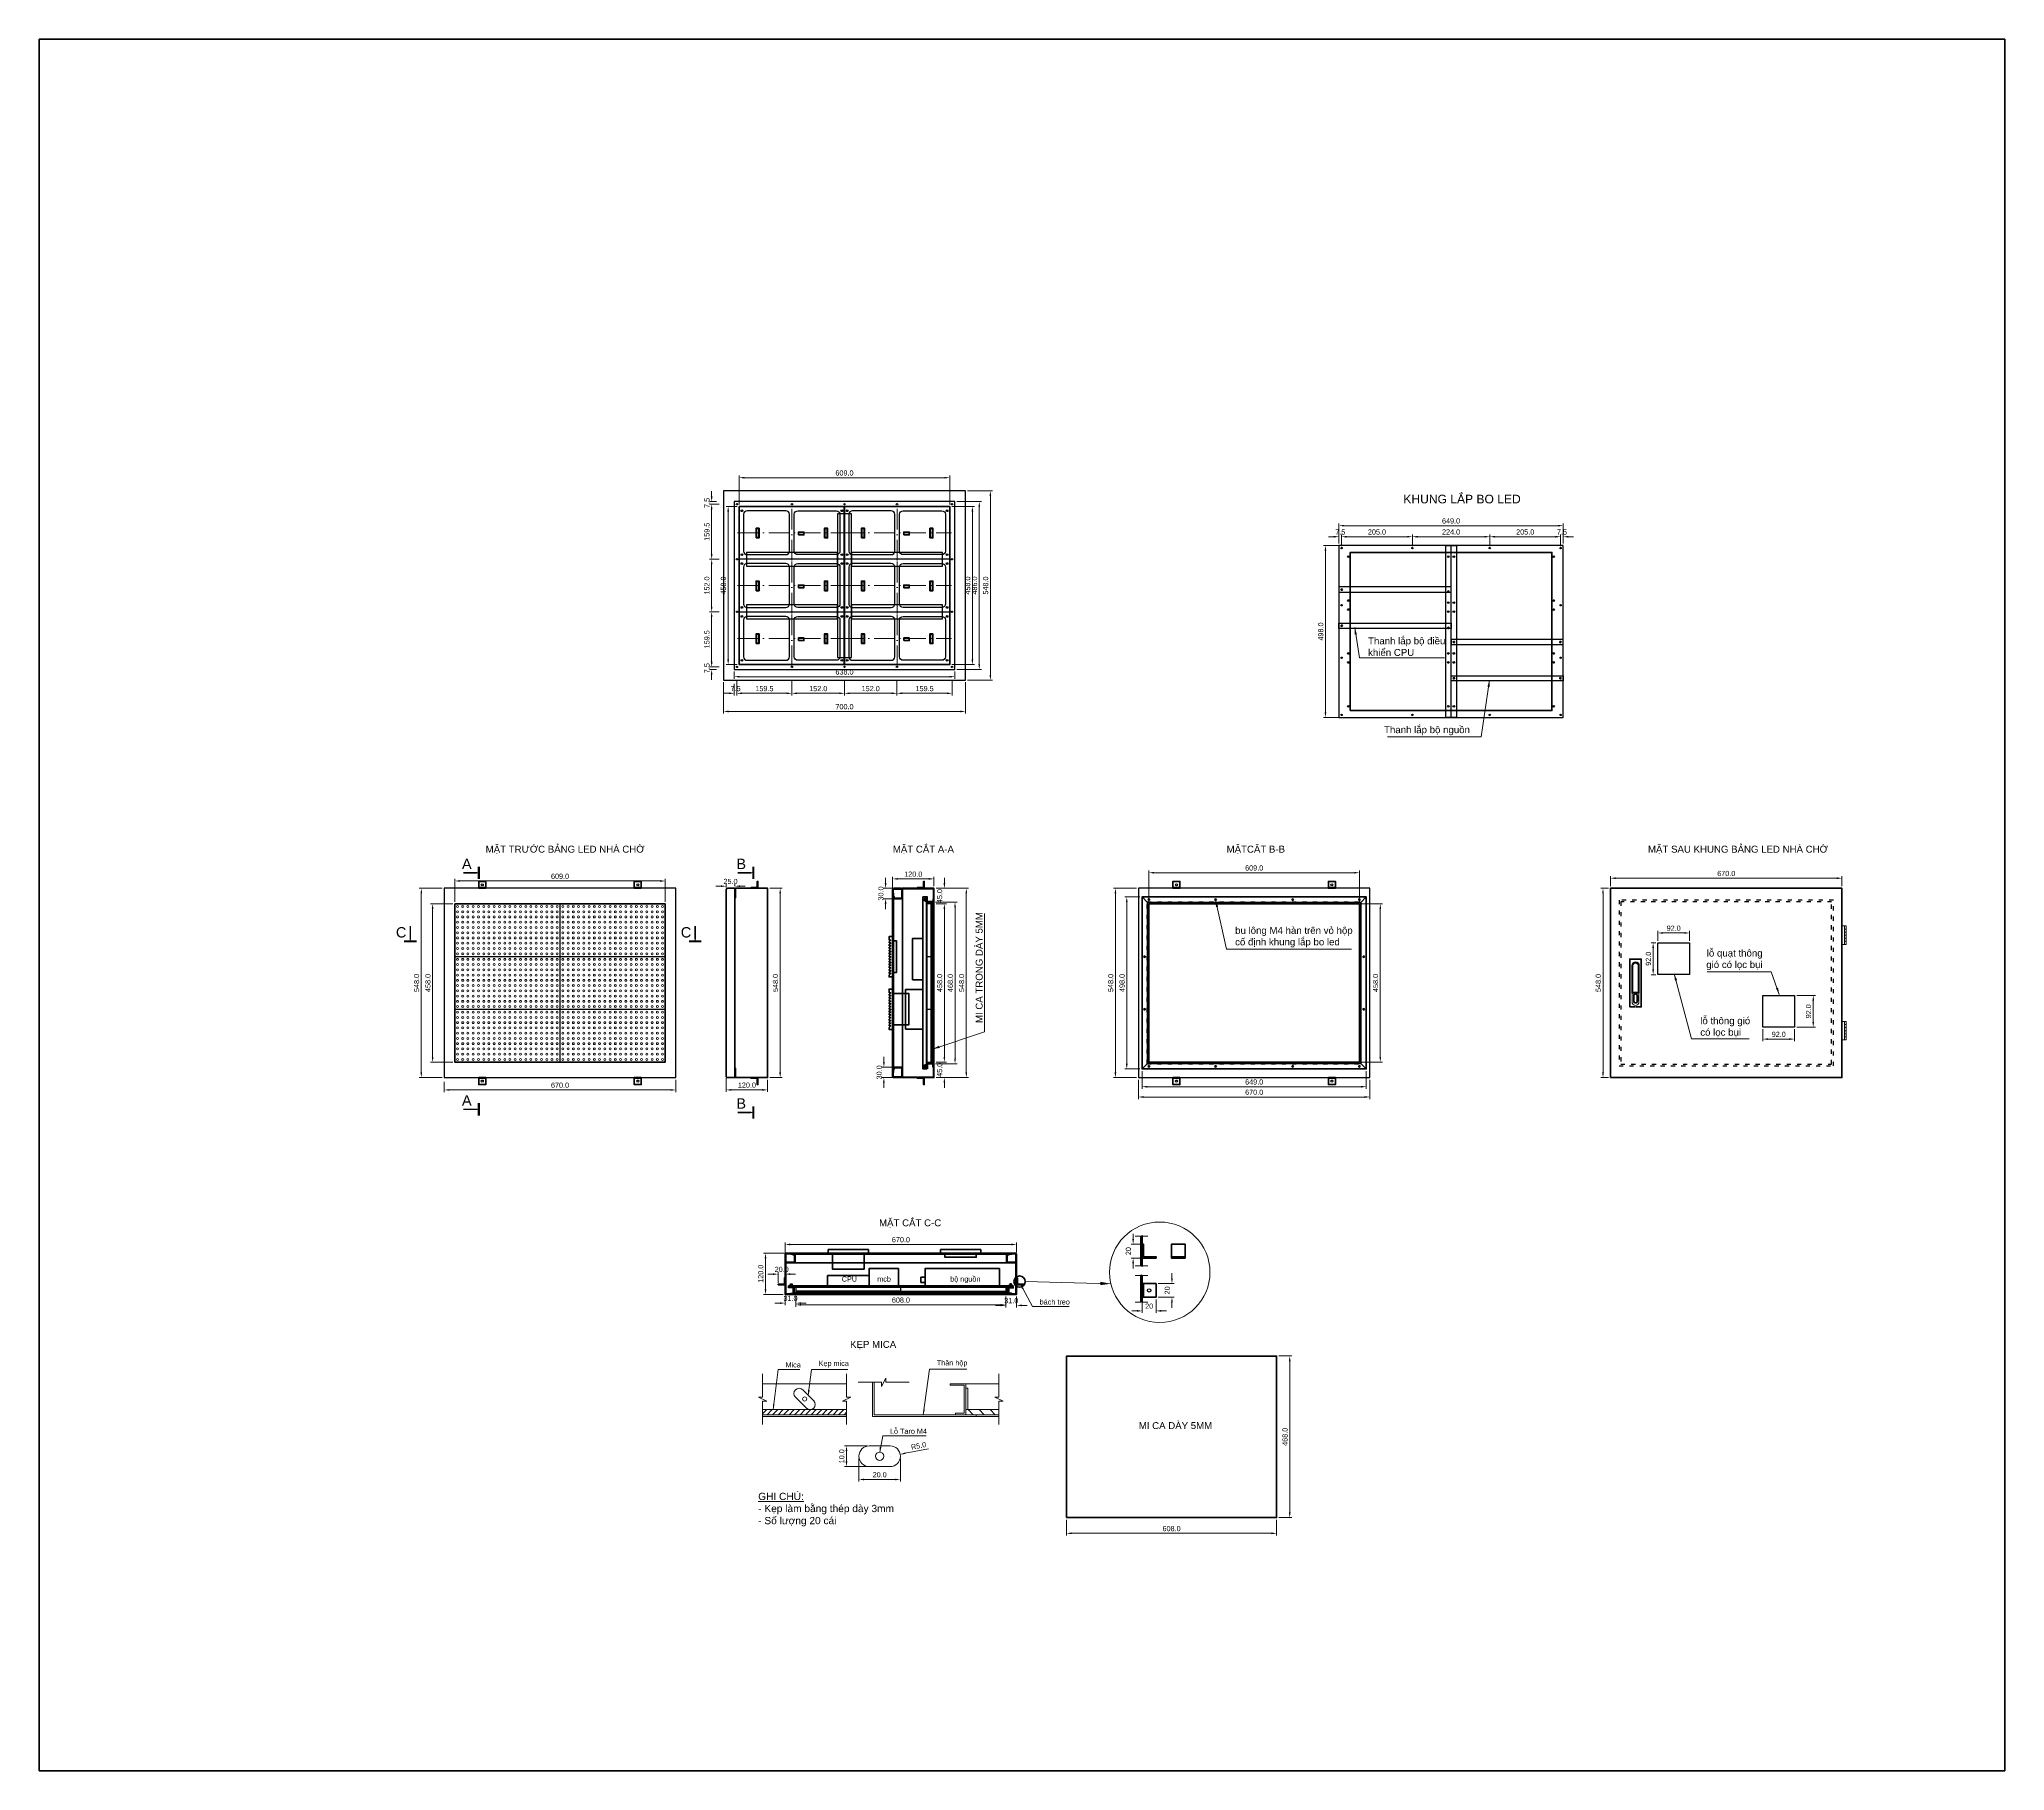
# Model space of a CAD drawing. Header units: inches. Extents: x 49419 to 111780, y 786065 to 1579898.
# Drawn here: x 49419 to 55107, y 786065 to 791077 of the extents above; entities that cross this region are included whole.
import ezdxf

# ---------------------------------------------------------------- set-up
doc = ezdxf.new("R2010")
doc.units = ezdxf.units.IN
doc.header["$MEASUREMENT"] = 0
doc.header["$PDMODE"] = 35
doc.header["$PDSIZE"] = -3
for name, pattern in [('ACAD_ISO03W100', [30, 12, -18]), ('ACAD_ISO10W100', [18, 12, -3, 0, -3]), ('DASHED', [0.75, 0.5, -0.25]), ('HIDDEN', [0.375, 0.25, -0.125])]:
    doc.linetypes.add(name, pattern=pattern)
for name, color, linetype, lineweight in [('04', 5, 'Continuous', 5), ('Main Frame', 4, 'Continuous', 0), ('Nep V', 1, 'Continuous', 35), ('tbi', 7, 'Continuous', 20), ('Thanh chiu luc', 5, 'Continuous', 25)]:
    doc.layers.add(name, color=color, linetype=linetype, lineweight=lineweight)
for name, color, linetype in [('07', 7, 'Continuous'), ('C-Pro-Netdut', 5, 'HIDDEN'), ('cutout', 2, 'Continuous'), ('FRAME', 7, 'Continuous'), ('LED', 1, 'Continuous')]:
    doc.layers.add(name, color=color, linetype=linetype)
doc.styles.add('ARIAL', font='arial.ttf', dxfattribs={"height": 10})
doc.styles.add('Arial1', font='arial.ttf', dxfattribs={"height": 6})
doc.styles.add('Arial2', font='arial.ttf', dxfattribs={"height": 20})
doc.styles.add('Arial3', font='arial.ttf', dxfattribs={"height": 15})
doc.dimstyles.new('bom', dxfattribs={"dimtxt": 10, "dimasz": 8, "dimexe": 5, "dimexo": 5, "dimgap": 5, "dimtad": 1, "dimdec": 1, "dimzin": 0, "dimdsep": 46, "dimtxsty": 'ARIAL', "dimcen": 0.09, "dimclrd": 8, "dimclre": 9, "dimclrt": 5, "dimadec": 0, "dimazin": 0, "dimtfac": 1, "dimtdec": 1, "dimtix": 1, "dimtofl": 0, "dimtmove": 0, "dimatfit": 3, "dimfxl": 1, "dimtolj": 1, "dimtzin": 0, "dimlwd": 0, "dimlwe": 0, "dimarcsym": 0})
doc.dimstyles.new('Copy(3) of bom', dxfattribs={"dimtxt": 4, "dimasz": 3, "dimexe": 2, "dimexo": 2, "dimgap": 2, "dimtad": 1, "dimdec": 1, "dimzin": 0, "dimdsep": 46, "dimtxsty": 'Arial1', "dimcen": 0.09, "dimclrd": 8, "dimclre": 9, "dimclrt": 5, "dimadec": 0, "dimazin": 0, "dimtfac": 1, "dimtdec": 1, "dimtix": 1, "dimtofl": 0, "dimtmove": 0, "dimatfit": 3, "dimfxl": 1, "dimtolj": 1, "dimtzin": 0, "dimlwd": 0, "dimlwe": 0, "dimarcsym": 0})
doc.dimstyles.new('Copy(5) of bom TL3-1', dxfattribs={"dimtxt": 15, "dimasz": 15, "dimexe": 6, "dimexo": 6, "dimgap": 6, "dimtad": 1, "dimdec": 1, "dimlfac": 0.333333, "dimzin": 0, "dimdsep": 46, "dimtxsty": 'Arial3', "dimcen": 0.09, "dimclrd": 8, "dimclre": 9, "dimclrt": 5, "dimadec": 0, "dimazin": 0, "dimtfac": 1, "dimtdec": 1, "dimtix": 1, "dimtofl": 0, "dimtmove": 0, "dimatfit": 3, "dimfxl": 1, "dimtolj": 1, "dimtzin": 0, "dimlwd": 0, "dimlwe": 0, "dimarcsym": 0})

# ---------------------------------------------------------------- blocks, each defined once
blk = doc.blocks.new('*D385')
at = {"layer": 'cutout', "color": 9, "linetype": 'Continuous', "lineweight": 0}
for p, q in [((51386.7, 789731.3), (51358.8, 789731.3)), ((51386.7, 789571.8), (51358.8, 789571.8))]:
    blk.add_line(p, q, dxfattribs=at)
at = {"layer": 'cutout', "color": 8, "linetype": 'Continuous', "lineweight": 0}
blk.add_line((51364.8, 789716.3), (51364.8, 789586.8), dxfattribs=at)
at = {"layer": 'cutout', "color": 8, "linetype": 'Continuous'}
for points in [[(51362.3, 789716.3), (51367.3, 789716.3), (51364.8, 789731.3)], [(51362.3, 789586.8), (51367.3, 789586.8), (51364.8, 789571.8)]]:
    blk.add_solid(points, dxfattribs=at)
at = {"layer": 'Defpoints', "color": 0, "linetype": 'Continuous'}
for p in [(51392.7, 789731.3), (51364.8, 789571.8), (51392.7, 789571.8)]:
    blk.add_point(p, dxfattribs=at)
at = {"layer": 'cutout', "color": 5, "linetype": 'Continuous', "insert": (51351.1, 789651.6), "char_height": 15, "attachment_point": 5, "rotation": 90, "style": 'Arial3'}
blk.add_mtext('\\A1;159.5', dxfattribs=at)
blk = doc.blocks.new('*D386')
at = {"layer": 'cutout', "color": 9, "linetype": 'Continuous', "lineweight": 0}
for p, q in [((51386.7, 789571.8), (51358.8, 789571.8)), ((51386.7, 789419.8), (51358.8, 789419.8))]:
    blk.add_line(p, q, dxfattribs=at)
at = {"layer": 'cutout', "color": 8, "linetype": 'Continuous', "lineweight": 0}
blk.add_line((51364.8, 789556.8), (51364.8, 789434.8), dxfattribs=at)
at = {"layer": 'cutout', "color": 8, "linetype": 'Continuous'}
for points in [[(51362.3, 789556.8), (51367.3, 789556.8), (51364.8, 789571.8)], [(51362.3, 789434.8), (51367.3, 789434.8), (51364.8, 789419.8)]]:
    blk.add_solid(points, dxfattribs=at)
at = {"layer": 'Defpoints', "color": 0, "linetype": 'Continuous'}
for p in [(51392.7, 789571.8), (51364.8, 789419.8), (51392.7, 789419.8)]:
    blk.add_point(p, dxfattribs=at)
at = {"layer": 'cutout', "color": 5, "linetype": 'Continuous', "insert": (51351.1, 789495.8), "char_height": 15, "attachment_point": 5, "rotation": 90, "style": 'Arial3'}
blk.add_mtext('\\A1;152.0', dxfattribs=at)
blk = doc.blocks.new('*D387')
at = {"layer": 'cutout', "color": 9, "linetype": 'Continuous', "lineweight": 0}
for p, q in [((51386.7, 789419.8), (51358.8, 789419.8)), ((51386.7, 789260.3), (51358.8, 789260.3))]:
    blk.add_line(p, q, dxfattribs=at)
at = {"layer": 'cutout', "color": 8, "linetype": 'Continuous', "lineweight": 0}
blk.add_line((51364.8, 789404.8), (51364.8, 789275.3), dxfattribs=at)
at = {"layer": 'cutout', "color": 8, "linetype": 'Continuous'}
for points in [[(51362.3, 789404.8), (51367.3, 789404.8), (51364.8, 789419.8)], [(51362.3, 789275.3), (51367.3, 789275.3), (51364.8, 789260.3)]]:
    blk.add_solid(points, dxfattribs=at)
at = {"layer": 'Defpoints', "color": 0, "linetype": 'Continuous'}
for p in [(51392.7, 789419.8), (51364.8, 789260.3), (51392.7, 789260.3)]:
    blk.add_point(p, dxfattribs=at)
at = {"layer": 'cutout', "color": 5, "linetype": 'Continuous', "insert": (51351.1, 789340.1), "char_height": 15, "attachment_point": 5, "rotation": 90, "style": 'Arial3'}
blk.add_mtext('\\A1;159.5', dxfattribs=at)
blk = doc.blocks.new('*D388')
at = {"layer": 'cutout', "color": 8, "linetype": 'Continuous', "lineweight": 0}
for p, q in [((51364.8, 789275.3), (51364.8, 789290.3)), ((51364.8, 789237.8), (51364.8, 789222.8))]:
    blk.add_line(p, q, dxfattribs=at)
at = {"layer": 'cutout', "color": 9, "linetype": 'Continuous', "lineweight": 0}
for p, q in [((51386.7, 789260.3), (51358.8, 789260.3)), ((51379.2, 789252.8), (51358.8, 789252.8))]:
    blk.add_line(p, q, dxfattribs=at)
at = {"layer": 'cutout', "color": 8, "linetype": 'Continuous'}
for points in [[(51362.3, 789275.3), (51367.3, 789275.3), (51364.8, 789260.3)], [(51362.3, 789237.8), (51367.3, 789237.8), (51364.8, 789252.8)]]:
    blk.add_solid(points, dxfattribs=at)
at = {"layer": 'Defpoints', "color": 0, "linetype": 'Continuous'}
for p in [(51364.8, 789252.8), (51385.2, 789252.8), (51392.7, 789260.3)]:
    blk.add_point(p, dxfattribs=at)
at = {"layer": 'cutout', "color": 5, "linetype": 'Continuous', "insert": (51351.2, 789256.6), "char_height": 15, "attachment_point": 5, "rotation": 90, "style": 'Arial3'}
blk.add_mtext('\\A1;7.5', dxfattribs=at)
blk = doc.blocks.new('*D389')
at = {"layer": 'cutout', "color": 9, "linetype": 'Continuous', "lineweight": 0}
for p, q in [((51379.2, 789738.8), (51358.8, 789738.8)), ((51386.7, 789731.3), (51358.8, 789731.3))]:
    blk.add_line(p, q, dxfattribs=at)
at = {"layer": 'cutout', "color": 8, "linetype": 'Continuous', "lineweight": 0}
for p, q in [((51364.8, 789753.8), (51364.8, 789768.8)), ((51364.8, 789716.3), (51364.8, 789701.3))]:
    blk.add_line(p, q, dxfattribs=at)
at = {"layer": 'cutout', "color": 8, "linetype": 'Continuous'}
for points in [[(51362.3, 789753.8), (51367.3, 789753.8), (51364.8, 789738.8)], [(51362.3, 789716.3), (51367.3, 789716.3), (51364.8, 789731.3)]]:
    blk.add_solid(points, dxfattribs=at)
at = {"layer": 'Defpoints', "color": 0, "linetype": 'Continuous'}
for p in [(51364.8, 789738.8), (51385.2, 789738.8), (51392.7, 789731.3)]:
    blk.add_point(p, dxfattribs=at)
at = {"layer": 'cutout', "color": 5, "linetype": 'Continuous', "insert": (51351.2, 789735.1), "char_height": 15, "attachment_point": 5, "rotation": 90, "style": 'Arial3'}
blk.add_mtext('\\A1;7.5', dxfattribs=at)
blk = doc.blocks.new('*D390')
at = {"layer": 'cutout', "color": 8, "linetype": 'Continuous', "lineweight": 0}
for p, q in [((51415.2, 789183.8), (51400.2, 789183.8)), ((51452.7, 789183.8), (51467.7, 789183.8))]:
    blk.add_line(p, q, dxfattribs=at)
at = {"layer": 'cutout', "color": 9, "linetype": 'Continuous', "lineweight": 0}
for p, q in [((51430.2, 789211.7), (51430.2, 789177.8)), ((51437.7, 789219.2), (51437.7, 789177.8))]:
    blk.add_line(p, q, dxfattribs=at)
at = {"layer": 'cutout', "color": 8, "linetype": 'Continuous'}
for points in [[(51415.2, 789186.3), (51415.2, 789181.3), (51430.2, 789183.8)], [(51452.7, 789186.3), (51452.7, 789181.3), (51437.7, 789183.8)]]:
    blk.add_solid(points, dxfattribs=at)
at = {"layer": 'Defpoints', "color": 0, "linetype": 'Continuous'}
for p in [(51437.7, 789225.2), (51430.2, 789217.7), (51437.7, 789183.8)]:
    blk.add_point(p, dxfattribs=at)
at = {"layer": 'cutout', "color": 5, "linetype": 'Continuous', "insert": (51434, 789197.4), "char_height": 15, "attachment_point": 5, "style": 'Arial3'}
blk.add_mtext('\\A1;7.5', dxfattribs=at)
blk = doc.blocks.new('*D391')
at = {"layer": 'cutout', "color": 9, "linetype": 'Continuous', "lineweight": 0}
for p, q in [((51437.7, 789219.2), (51437.7, 789177.8)), ((51597.2, 789219.2), (51597.2, 789177.8))]:
    blk.add_line(p, q, dxfattribs=at)
at = {"layer": 'cutout', "color": 8, "linetype": 'Continuous', "lineweight": 0}
blk.add_line((51452.7, 789183.8), (51582.2, 789183.8), dxfattribs=at)
at = {"layer": 'cutout', "color": 8, "linetype": 'Continuous'}
for points in [[(51452.7, 789186.3), (51452.7, 789181.3), (51437.7, 789183.8)], [(51582.2, 789186.3), (51582.2, 789181.3), (51597.2, 789183.8)]]:
    blk.add_solid(points, dxfattribs=at)
at = {"layer": 'Defpoints', "color": 0, "linetype": 'Continuous'}
for p in [(51437.7, 789225.2), (51597.2, 789225.2), (51597.2, 789183.8)]:
    blk.add_point(p, dxfattribs=at)
at = {"layer": 'cutout', "color": 5, "linetype": 'Continuous', "insert": (51517.5, 789197.4), "char_height": 15, "attachment_point": 5, "style": 'Arial3'}
blk.add_mtext('\\A1;159.5', dxfattribs=at)
blk = doc.blocks.new('*D392')
at = {"layer": 'cutout', "color": 9, "linetype": 'Continuous', "lineweight": 0}
for p, q in [((51597.2, 789219.2), (51597.2, 789177.8)), ((51749.2, 789219.2), (51749.2, 789177.8))]:
    blk.add_line(p, q, dxfattribs=at)
at = {"layer": 'cutout', "color": 8, "linetype": 'Continuous', "lineweight": 0}
blk.add_line((51612.2, 789183.8), (51734.2, 789183.8), dxfattribs=at)
at = {"layer": 'cutout', "color": 8, "linetype": 'Continuous'}
for points in [[(51612.2, 789186.3), (51612.2, 789181.3), (51597.2, 789183.8)], [(51734.2, 789186.3), (51734.2, 789181.3), (51749.2, 789183.8)]]:
    blk.add_solid(points, dxfattribs=at)
at = {"layer": 'Defpoints', "color": 0, "linetype": 'Continuous'}
for p in [(51597.2, 789225.2), (51749.2, 789225.2), (51749.2, 789183.8)]:
    blk.add_point(p, dxfattribs=at)
at = {"layer": 'cutout', "color": 5, "linetype": 'Continuous', "insert": (51673.2, 789197.4), "char_height": 15, "attachment_point": 5, "style": 'Arial3'}
blk.add_mtext('\\A1;152.0', dxfattribs=at)
blk = doc.blocks.new('*D393')
at = {"layer": 'cutout', "color": 9, "linetype": 'Continuous', "lineweight": 0}
for p, q in [((51749.2, 789219.2), (51749.2, 789177.8)), ((51901.2, 789219.2), (51901.2, 789177.8))]:
    blk.add_line(p, q, dxfattribs=at)
at = {"layer": 'cutout', "color": 8, "linetype": 'Continuous', "lineweight": 0}
blk.add_line((51764.2, 789183.8), (51886.2, 789183.8), dxfattribs=at)
at = {"layer": 'cutout', "color": 8, "linetype": 'Continuous'}
for points in [[(51764.2, 789186.3), (51764.2, 789181.3), (51749.2, 789183.8)], [(51886.2, 789186.3), (51886.2, 789181.3), (51901.2, 789183.8)]]:
    blk.add_solid(points, dxfattribs=at)
at = {"layer": 'Defpoints', "color": 0, "linetype": 'Continuous'}
for p in [(51749.2, 789225.2), (51901.2, 789225.2), (51901.2, 789183.8)]:
    blk.add_point(p, dxfattribs=at)
at = {"layer": 'cutout', "color": 5, "linetype": 'Continuous', "insert": (51825.2, 789197.4), "char_height": 15, "attachment_point": 5, "style": 'Arial3'}
blk.add_mtext('\\A1;152.0', dxfattribs=at)
blk = doc.blocks.new('*D394')
at = {"layer": 'cutout', "color": 9, "linetype": 'Continuous', "lineweight": 0}
for p, q in [((51901.2, 789219.2), (51901.2, 789177.8)), ((52060.7, 789219.2), (52060.7, 789177.8))]:
    blk.add_line(p, q, dxfattribs=at)
at = {"layer": 'cutout', "color": 8, "linetype": 'Continuous', "lineweight": 0}
blk.add_line((51916.2, 789183.8), (52045.7, 789183.8), dxfattribs=at)
at = {"layer": 'cutout', "color": 8, "linetype": 'Continuous'}
for points in [[(51916.2, 789186.3), (51916.2, 789181.3), (51901.2, 789183.8)], [(52045.7, 789186.3), (52045.7, 789181.3), (52060.7, 789183.8)]]:
    blk.add_solid(points, dxfattribs=at)
at = {"layer": 'Defpoints', "color": 0, "linetype": 'Continuous'}
for p in [(51901.2, 789225.2), (52060.7, 789225.2), (52060.7, 789183.8)]:
    blk.add_point(p, dxfattribs=at)
at = {"layer": 'cutout', "color": 5, "linetype": 'Continuous', "insert": (51981, 789197.4), "char_height": 15, "attachment_point": 5, "style": 'Arial3'}
blk.add_mtext('\\A1;159.5', dxfattribs=at)
blk = doc.blocks.new('led P3.75 back')
at = {"layer": 'cutout', "linetype": 'Continuous'}
for centre in [(7.5, 139.5), (296.5, 139.5), (7.5, 12.5), (296.5, 12.5)]:
    blk.add_circle(centre, 2.5, dxfattribs=at)
at = {"layer": 'LED', "color": 1, "linetype": 'Continuous'}
blk.add_lwpolyline([(0, 0), (304, 0), (304, 152), (0, 152)], close=True, dxfattribs=at)
for points in [[(22.5, 12.5), (135, 12.5, 0.414214), (145, 22.5), (145, 129.5, 0.414214), (135, 139.5), (22.5, 139.5, 0.414214), (12.5, 129.5), (12.5, 22.5, 0.414214)], [(281.5, 12.5), (169, 12.5, -0.414214), (159, 22.5), (159, 129.5, -0.414214), (169, 139.5), (281.5, 139.5, -0.414214), (291.5, 129.5), (291.5, 22.5, -0.414214)]]:
    blk.add_lwpolyline(points, format="xyb", close=True, dxfattribs=at)
at = {"layer": 'Main Frame', "linetype": 'ACAD_ISO10W100', "ltscale": 5}
for p, q in [((152, -5), (152, 157)), ((-5, 76), (309, 76))]:
    blk.add_line(p, q, dxfattribs=at)
at = {"layer": 'Nep V', "linetype": 'Continuous'}
for p, q in [((49.5, 77), (48.5, 77)), ((49.5, 73), (48.5, 73)), ((171, 76.5), (187, 76.5)), ((247.5, 77), (246.5, 77)), ((247.5, 73), (246.5, 73))]:
    blk.add_line(p, q, dxfattribs=at)
for points in [[(48.5, 61), (57.5, 61), (57.5, 89), (48.5, 89)], [(49.5, 62), (56.5, 62), (56.5, 88), (49.5, 88)], [(171, 69.5), (187, 69.5), (187, 77.5), (171, 77.5)], [(246.5, 61), (255.5, 61), (255.5, 89), (246.5, 89)], [(247.5, 62), (254.5, 62), (254.5, 88), (247.5, 88)]]:
    blk.add_lwpolyline(points, close=True, dxfattribs=at)
blk = doc.blocks.new('*D384')
at = {"layer": 'Defpoints', "color": 0, "linetype": 'Continuous'}
for p in [(52068.2, 789738.8), (52068.2, 789252.8), (52139.3, 789252.8)]:
    blk.add_point(p, dxfattribs=at)
at = {"layer": 'Nep V', "color": 9, "linetype": 'Continuous', "lineweight": 0}
for p, q in [((52074.2, 789738.8), (52145.3, 789738.8)), ((52074.2, 789252.8), (52145.3, 789252.8))]:
    blk.add_line(p, q, dxfattribs=at)
at = {"layer": 'Nep V', "color": 8, "linetype": 'Continuous', "lineweight": 0}
blk.add_line((52139.3, 789723.8), (52139.3, 789267.8), dxfattribs=at)
at = {"layer": 'Nep V', "color": 8, "linetype": 'Continuous'}
for points in [[(52136.8, 789723.8), (52141.8, 789723.8), (52139.3, 789738.8)], [(52136.8, 789267.8), (52141.8, 789267.8), (52139.3, 789252.8)]]:
    blk.add_solid(points, dxfattribs=at)
at = {"layer": 'Nep V', "color": 5, "linetype": 'Continuous', "insert": (52125.7, 789495.8), "char_height": 15, "attachment_point": 5, "rotation": 90, "style": 'Arial3'}
blk.add_mtext('\\A1;486.0', dxfattribs=at)
blk = doc.blocks.new('*D383')
at = {"layer": 'Defpoints', "color": 0, "linetype": 'Continuous'}
for p in [(52099.2, 789769.8), (52099.2, 789221.8), (52171.4, 789221.8)]:
    blk.add_point(p, dxfattribs=at)
at = {"layer": 'Nep V', "color": 9, "linetype": 'Continuous', "lineweight": 0}
for p, q in [((52105.2, 789769.8), (52177.4, 789769.8)), ((52105.2, 789221.8), (52177.4, 789221.8))]:
    blk.add_line(p, q, dxfattribs=at)
at = {"layer": 'Nep V', "color": 8, "linetype": 'Continuous', "lineweight": 0}
blk.add_line((52171.4, 789754.8), (52171.4, 789236.8), dxfattribs=at)
at = {"layer": 'Nep V', "color": 8, "linetype": 'Continuous'}
for points in [[(52168.9, 789754.8), (52173.9, 789754.8), (52171.4, 789769.8)], [(52168.9, 789236.8), (52173.9, 789236.8), (52171.4, 789221.8)]]:
    blk.add_solid(points, dxfattribs=at)
at = {"layer": 'Nep V', "color": 5, "linetype": 'Continuous', "insert": (52157.8, 789495.8), "char_height": 15, "attachment_point": 5, "rotation": 90, "style": 'Arial3'}
blk.add_mtext('\\A1;548.0', dxfattribs=at)
blk = doc.blocks.new('*D404')
at = {"layer": 'Defpoints', "color": 0, "linetype": 'Continuous'}
for p in [(52008.2, 788116.2), (52008.2, 788071.2), (52038.3, 788071.2)]:
    blk.add_point(p, dxfattribs=at)
at = {"layer": 'Nep V', "color": 8, "linetype": 'Continuous', "lineweight": 0}
for p, q in [((52038.3, 788131.2), (52038.3, 788146.2)), ((52038.3, 788056.2), (52038.3, 788041.2))]:
    blk.add_line(p, q, dxfattribs=at)
at = {"layer": 'Nep V', "color": 9, "linetype": 'Continuous', "lineweight": 0}
for p, q in [((52014.2, 788116.2), (52044.3, 788116.2)), ((52014.2, 788071.2), (52044.3, 788071.2))]:
    blk.add_line(p, q, dxfattribs=at)
at = {"layer": 'Nep V', "color": 8, "linetype": 'Continuous'}
for points in [[(52035.8, 788131.2), (52040.8, 788131.2), (52038.3, 788116.2)], [(52035.8, 788056.2), (52040.8, 788056.2), (52038.3, 788071.2)]]:
    blk.add_solid(points, dxfattribs=at)
at = {"layer": 'Nep V', "color": 5, "linetype": 'Continuous', "insert": (52024.6, 788093.7), "char_height": 15, "attachment_point": 5, "rotation": 90, "style": 'Arial3'}
blk.add_mtext('\\A1;45.0', dxfattribs=at)
blk = doc.blocks.new('*D405')
at = {"layer": 'Defpoints', "color": 0, "linetype": 'Continuous'}
for p in [(52008.2, 788619.2), (52038.3, 788619.2), (52008.2, 788574.2)]:
    blk.add_point(p, dxfattribs=at)
at = {"layer": 'Nep V', "color": 9, "linetype": 'Continuous', "lineweight": 0}
for p, q in [((52014.2, 788619.2), (52044.3, 788619.2)), ((52014.2, 788574.2), (52044.3, 788574.2))]:
    blk.add_line(p, q, dxfattribs=at)
at = {"layer": 'Nep V', "color": 8, "linetype": 'Continuous', "lineweight": 0}
for p, q in [((52038.3, 788634.2), (52038.3, 788649.2)), ((52038.3, 788559.2), (52038.3, 788544.2))]:
    blk.add_line(p, q, dxfattribs=at)
at = {"layer": 'Nep V', "color": 8, "linetype": 'Continuous'}
for points in [[(52035.8, 788634.2), (52040.8, 788634.2), (52038.3, 788619.2)], [(52035.8, 788559.2), (52040.8, 788559.2), (52038.3, 788574.2)]]:
    blk.add_solid(points, dxfattribs=at)
at = {"layer": 'Nep V', "color": 5, "linetype": 'Continuous', "insert": (52024.6, 788596.7), "char_height": 15, "attachment_point": 5, "rotation": 90, "style": 'Arial3'}
blk.add_mtext('\\A1;45.0', dxfattribs=at)
blk = doc.blocks.new('*D406')
at = {"layer": 'Defpoints', "color": 0, "linetype": 'Continuous'}
for p in [(52008.2, 788574.2), (52038.3, 788574.2), (52008.2, 788116.2)]:
    blk.add_point(p, dxfattribs=at)
at = {"layer": 'Nep V', "color": 9, "linetype": 'Continuous', "lineweight": 0}
for p, q in [((52014.2, 788574.2), (52044.3, 788574.2)), ((52014.2, 788116.2), (52044.3, 788116.2))]:
    blk.add_line(p, q, dxfattribs=at)
at = {"layer": 'Nep V', "color": 8, "linetype": 'Continuous', "lineweight": 0}
blk.add_line((52038.3, 788131.2), (52038.3, 788559.2), dxfattribs=at)
at = {"layer": 'Nep V', "color": 8, "linetype": 'Continuous'}
for points in [[(52035.8, 788559.2), (52040.8, 788559.2), (52038.3, 788574.2)], [(52035.8, 788131.2), (52040.8, 788131.2), (52038.3, 788116.2)]]:
    blk.add_solid(points, dxfattribs=at)
at = {"layer": 'Nep V', "color": 5, "linetype": 'Continuous', "insert": (52024.6, 788345.2), "char_height": 15, "attachment_point": 5, "rotation": 90, "style": 'Arial3'}
blk.add_mtext('\\A1;458.0', dxfattribs=at)
blk = doc.blocks.new('*D403')
at = {"layer": 'Defpoints', "color": 0, "linetype": 'Continuous'}
for p in [(52008.2, 788646.5), (52008.2, 788619.2), (51888.2, 788595.7)]:
    blk.add_point(p, dxfattribs=at)
at = {"layer": 'Nep V', "color": 9, "linetype": 'Continuous', "lineweight": 0}
for p, q in [((51888.2, 788601.7), (51888.2, 788652.5)), ((52008.2, 788625.2), (52008.2, 788652.5))]:
    blk.add_line(p, q, dxfattribs=at)
at = {"layer": 'Nep V', "color": 8, "linetype": 'Continuous', "lineweight": 0}
blk.add_line((51903.2, 788646.5), (51993.2, 788646.5), dxfattribs=at)
at = {"layer": 'Nep V', "color": 8, "linetype": 'Continuous'}
for points in [[(51903.2, 788649), (51903.2, 788644), (51888.2, 788646.5)], [(51993.2, 788649), (51993.2, 788644), (52008.2, 788646.5)]]:
    blk.add_solid(points, dxfattribs=at)
at = {"layer": 'Nep V', "color": 5, "linetype": 'Continuous', "insert": (51948.2, 788660.1), "char_height": 15, "attachment_point": 5, "style": 'Arial3'}
blk.add_mtext('\\A1;120.0', dxfattribs=at)
blk = doc.blocks.new('led P3.75 s')
at = {"layer": 'LED', "color": 1, "linetype": 'Continuous'}
for p, q in [((11, 152), (11, 0)), ((12.5, 152), (12.5, 0))]:
    blk.add_line(p, q, dxfattribs=at)
blk.add_lwpolyline([(0, 0), (14, 0), (14, 152), (0, 152)], close=True, dxfattribs=at)
blk = doc.blocks.new('*D407')
at = {"layer": 'Defpoints', "color": 0, "linetype": 'Continuous'}
for p in [(52008.2, 788619.2), (52008.2, 788071.2), (52101.8, 788071.2)]:
    blk.add_point(p, dxfattribs=at)
at = {"layer": 'Nep V', "color": 9, "linetype": 'Continuous', "lineweight": 0}
for p, q in [((52014.2, 788619.2), (52107.8, 788619.2)), ((52014.2, 788071.2), (52107.8, 788071.2))]:
    blk.add_line(p, q, dxfattribs=at)
at = {"layer": 'Nep V', "color": 8, "linetype": 'Continuous', "lineweight": 0}
blk.add_line((52101.8, 788604.2), (52101.8, 788086.2), dxfattribs=at)
at = {"layer": 'Nep V', "color": 8, "linetype": 'Continuous'}
for points in [[(52099.3, 788604.2), (52104.3, 788604.2), (52101.8, 788619.2)], [(52099.3, 788086.2), (52104.3, 788086.2), (52101.8, 788071.2)]]:
    blk.add_solid(points, dxfattribs=at)
at = {"layer": 'Nep V', "color": 5, "linetype": 'Continuous', "insert": (52088.1, 788345.2), "char_height": 15, "attachment_point": 5, "rotation": 90, "style": 'Arial3'}
blk.add_mtext('\\A1;548.0', dxfattribs=at)
blk = doc.blocks.new('*D408')
at = {"layer": 'Defpoints', "color": 0, "linetype": 'Continuous'}
for p in [(51430.2, 789252.8), (52068.2, 789252.8), (52068.2, 789231.9)]:
    blk.add_point(p, dxfattribs=at)
at = {"layer": 'Nep V', "color": 9, "linetype": 'Continuous', "lineweight": 0}
for p, q in [((51430.2, 789246.8), (51430.2, 789225.9)), ((52068.2, 789246.8), (52068.2, 789225.9))]:
    blk.add_line(p, q, dxfattribs=at)
at = {"layer": 'Nep V', "color": 8, "linetype": 'Continuous', "lineweight": 0}
blk.add_line((51445.2, 789231.9), (52053.2, 789231.9), dxfattribs=at)
at = {"layer": 'Nep V', "color": 8, "linetype": 'Continuous'}
for points in [[(51445.2, 789234.4), (51445.2, 789229.4), (51430.2, 789231.9)], [(52053.2, 789234.4), (52053.2, 789229.4), (52068.2, 789231.9)]]:
    blk.add_solid(points, dxfattribs=at)
at = {"layer": 'Nep V', "color": 5, "linetype": 'Continuous', "insert": (51749.2, 789245.5), "char_height": 15, "attachment_point": 5, "style": 'Arial3'}
blk.add_mtext('\\A1;638.0', dxfattribs=at)
blk = doc.blocks.new('*D409')
at = {"layer": 'Defpoints', "color": 0, "linetype": 'Continuous'}
for p in [(51399.2, 789221.8), (52099.2, 789221.8), (52099.2, 789131.2)]:
    blk.add_point(p, dxfattribs=at)
at = {"layer": 'Nep V', "color": 9, "linetype": 'Continuous', "lineweight": 0}
for p, q in [((51399.2, 789215.8), (51399.2, 789125.2)), ((52099.2, 789215.8), (52099.2, 789125.2))]:
    blk.add_line(p, q, dxfattribs=at)
at = {"layer": 'Nep V', "color": 8, "linetype": 'Continuous', "lineweight": 0}
blk.add_line((51414.2, 789131.2), (52084.2, 789131.2), dxfattribs=at)
at = {"layer": 'Nep V', "color": 8, "linetype": 'Continuous'}
for points in [[(51414.2, 789133.7), (51414.2, 789128.7), (51399.2, 789131.2)], [(52084.2, 789133.7), (52084.2, 789128.7), (52099.2, 789131.2)]]:
    blk.add_solid(points, dxfattribs=at)
at = {"layer": 'Nep V', "color": 5, "linetype": 'Continuous', "insert": (51749.2, 789144.9), "char_height": 15, "attachment_point": 5, "style": 'Arial3'}
blk.add_mtext('\\A1;700.0', dxfattribs=at)
blk = doc.blocks.new('*D414')
at = {"layer": 'Defpoints', "color": 0, "linetype": 'Continuous'}
for p in [(53829.3, 789669.1), (53180.3, 789611.7), (53829.3, 789611.7)]:
    blk.add_point(p, dxfattribs=at)
at = {"layer": 'Nep V', "color": 9, "linetype": 'Continuous', "lineweight": 0}
for p, q in [((53180.3, 789617.7), (53180.3, 789675.1)), ((53829.3, 789617.7), (53829.3, 789675.1))]:
    blk.add_line(p, q, dxfattribs=at)
at = {"layer": 'Nep V', "color": 8, "linetype": 'Continuous', "lineweight": 0}
blk.add_line((53195.3, 789669.1), (53814.3, 789669.1), dxfattribs=at)
at = {"layer": 'Nep V', "color": 8, "linetype": 'Continuous'}
for points in [[(53195.3, 789671.6), (53195.3, 789666.6), (53180.3, 789669.1)], [(53814.3, 789671.6), (53814.3, 789666.6), (53829.3, 789669.1)]]:
    blk.add_solid(points, dxfattribs=at)
at = {"layer": 'Nep V', "color": 5, "linetype": 'Continuous', "insert": (53504.8, 789682.8), "char_height": 15, "attachment_point": 5, "style": 'Arial3'}
blk.add_mtext('\\A1;649.0', dxfattribs=at)
blk = doc.blocks.new('*D415')
at = {"layer": 'Defpoints', "color": 0, "linetype": 'Continuous'}
for p in [(53192.8, 789611.7), (53141.3, 789113.7), (53192.8, 789113.7)]:
    blk.add_point(p, dxfattribs=at)
at = {"layer": 'Nep V', "color": 9, "linetype": 'Continuous', "lineweight": 0}
for p, q in [((53186.8, 789611.7), (53135.3, 789611.7)), ((53186.8, 789113.7), (53135.3, 789113.7))]:
    blk.add_line(p, q, dxfattribs=at)
at = {"layer": 'Nep V', "color": 8, "linetype": 'Continuous', "lineweight": 0}
blk.add_line((53141.3, 789596.7), (53141.3, 789128.7), dxfattribs=at)
at = {"layer": 'Nep V', "color": 8, "linetype": 'Continuous'}
for points in [[(53138.8, 789596.7), (53143.8, 789596.7), (53141.3, 789611.7)], [(53138.8, 789128.7), (53143.8, 789128.7), (53141.3, 789113.7)]]:
    blk.add_solid(points, dxfattribs=at)
at = {"layer": 'Nep V', "color": 5, "linetype": 'Continuous', "insert": (53127.7, 789362.7), "char_height": 15, "attachment_point": 5, "rotation": 90, "style": 'Arial3'}
blk.add_mtext('\\A1;498.0', dxfattribs=at)
blk = doc.blocks.new('khung lap bo led')
at = {"layer": 'cutout', "color": 1, "linetype": 'Continuous'}
for points in [[(-12.5, 0), (636.5, 0), (636.5, 498), (-12.5, 498)], [(311.5, 0), (296.5, 0), (296.5, 498), (311.5, 498)], [(327.5, 0), (312.5, 0), (312.5, 498), (327.5, 498)], [(312, 363), (312, 378), (-12.5, 378), (-12.5, 363)], [(312, 273), (312, 258), (-12.5, 258), (-12.5, 273)], [(636.5, 211), (636.5, 226), (312, 226), (312, 211)], [(636.5, 121), (636.5, 106), (312, 106), (312, 121)]]:
    blk.add_lwpolyline(points, close=True, dxfattribs=at)
at = {"layer": 'cutout', "linetype": 'Continuous'}
for centre, radius in [((-5, 490.5), 2), ((15, 465.5), 2.5), ((200, 490.5), 2), ((304, 465.5), 2.5), ((320, 465.5), 2.5), ((424, 490.5), 2), ((609, 465.5), 2.5), ((629, 490.5), 2), ((-5, 325), 2), ((15, 338.5), 2.5), ((15, 312.5), 2.5), ((609, 338.5), 2.5), ((609, 312.5), 2.5), ((629, 325), 2), ((-5, 173), 2), ((15, 185.5), 2.5), ((304, 185.5), 2.5), ((320, 185.5), 2.5), ((609, 185.5), 2.5), ((629, 173), 2), ((15, 159.5), 2.5), ((304, 159.5), 2.5), ((320, 159.5), 2.5), ((609, 159.5), 2.5), ((-5, 7.5), 2), ((15, 32.5), 2.5), ((200, 7.5), 2), ((304, 32.5), 2.5), ((320, 32.5), 2.5), ((424, 7.5), 2), ((609, 32.5), 2.5), ((629, 7.5), 2)]:
    blk.add_circle(centre, radius, dxfattribs=at)
at = {"layer": 'Nep V', "linetype": 'Continuous'}
blk.add_lwpolyline([(20, 20), (604, 20), (604, 478), (20, 478)], close=True, dxfattribs=at)
for centre in [(-4.5, 370.5), (-4.5, 265.5), (320, 218.5), (628.5, 218.5), (320, 113.5), (628.5, 113.5)]:
    blk.add_circle(centre, 2, dxfattribs=at)
blk = doc.blocks.new('*D420')
at = {"layer": 'Defpoints', "color": 0, "linetype": 'Continuous'}
for p in [(51915.2, 788619.2), (51868.2, 788589.2), (51913.2, 788589.2)]:
    blk.add_point(p, dxfattribs=at)
at = {"layer": 'Nep V', "color": 9, "linetype": 'Continuous', "lineweight": 0}
for p, q in [((51909.2, 788619.2), (51862.2, 788619.2)), ((51907.2, 788589.2), (51862.2, 788589.2))]:
    blk.add_line(p, q, dxfattribs=at)
at = {"layer": 'Nep V', "color": 8, "linetype": 'Continuous', "lineweight": 0}
for p, q in [((51868.2, 788634.2), (51868.2, 788649.2)), ((51868.2, 788574.2), (51868.2, 788559.2))]:
    blk.add_line(p, q, dxfattribs=at)
at = {"layer": 'Nep V', "color": 8, "linetype": 'Continuous'}
for points in [[(51865.7, 788634.2), (51870.7, 788634.2), (51868.2, 788619.2)], [(51865.7, 788574.2), (51870.7, 788574.2), (51868.2, 788589.2)]]:
    blk.add_solid(points, dxfattribs=at)
at = {"layer": 'Nep V', "color": 5, "linetype": 'Continuous', "insert": (51854.6, 788604.2), "char_height": 15, "attachment_point": 5, "rotation": 90, "style": 'Arial3'}
blk.add_mtext('\\A1;30.0', dxfattribs=at)
blk = doc.blocks.new('*D421')
at = {"layer": 'Defpoints', "color": 0, "linetype": 'Continuous'}
for p in [(51863.3, 788101.2), (51894.7, 788101.2), (51913.2, 788071.2)]:
    blk.add_point(p, dxfattribs=at)
at = {"layer": 'Nep V', "color": 9, "linetype": 'Continuous', "lineweight": 0}
for p, q in [((51888.7, 788101.2), (51857.3, 788101.2)), ((51907.2, 788071.2), (51857.3, 788071.2))]:
    blk.add_line(p, q, dxfattribs=at)
at = {"layer": 'Nep V', "color": 8, "linetype": 'Continuous', "lineweight": 0}
for p, q in [((51863.3, 788116.2), (51863.3, 788131.2)), ((51863.3, 788056.2), (51863.3, 788041.2))]:
    blk.add_line(p, q, dxfattribs=at)
at = {"layer": 'Nep V', "color": 8, "linetype": 'Continuous'}
for points in [[(51860.8, 788116.2), (51865.8, 788116.2), (51863.3, 788101.2)], [(51860.8, 788056.2), (51865.8, 788056.2), (51863.3, 788071.2)]]:
    blk.add_solid(points, dxfattribs=at)
at = {"layer": 'Nep V', "color": 5, "linetype": 'Continuous', "insert": (51849.7, 788086.2), "char_height": 15, "attachment_point": 5, "rotation": 90, "style": 'Arial3'}
blk.add_mtext('\\A1;30.0', dxfattribs=at)
blk = doc.blocks.new('*D422')
at = {"layer": 'Defpoints', "color": 0, "linetype": 'Continuous'}
for p in [(52599.9, 788071.2), (53269.9, 788071.2), (52599.9, 788015)]:
    blk.add_point(p, dxfattribs=at)
at = {"layer": 'Nep V', "color": 9, "linetype": 'Continuous', "lineweight": 0}
for p, q in [((52599.9, 788065.2), (52599.9, 788009)), ((53269.9, 788065.2), (53269.9, 788009))]:
    blk.add_line(p, q, dxfattribs=at)
at = {"layer": 'Nep V', "color": 8, "linetype": 'Continuous', "lineweight": 0}
blk.add_line((53254.9, 788015), (52614.9, 788015), dxfattribs=at)
at = {"layer": 'Nep V', "color": 8, "linetype": 'Continuous'}
for points in [[(52614.9, 788017.5), (52614.9, 788012.5), (52599.9, 788015)], [(53254.9, 788017.5), (53254.9, 788012.5), (53269.9, 788015)]]:
    blk.add_solid(points, dxfattribs=at)
at = {"layer": 'Nep V', "color": 5, "linetype": 'Continuous', "insert": (52934.9, 788028.7), "char_height": 15, "attachment_point": 5, "style": 'Arial3'}
blk.add_mtext('\\A1;670.0', dxfattribs=at)
blk = doc.blocks.new('*D423')
at = {"layer": 'Defpoints', "color": 0, "linetype": 'Continuous'}
for p in [(52610.4, 788594.2), (52566.2, 788096.2), (52610.4, 788096.2)]:
    blk.add_point(p, dxfattribs=at)
at = {"layer": 'Nep V', "color": 9, "linetype": 'Continuous', "lineweight": 0}
for p, q in [((52604.4, 788594.2), (52560.2, 788594.2)), ((52604.4, 788096.2), (52560.2, 788096.2))]:
    blk.add_line(p, q, dxfattribs=at)
at = {"layer": 'Nep V', "color": 8, "linetype": 'Continuous', "lineweight": 0}
blk.add_line((52566.2, 788579.2), (52566.2, 788111.2), dxfattribs=at)
at = {"layer": 'Nep V', "color": 8, "linetype": 'Continuous'}
for points in [[(52563.7, 788579.2), (52568.7, 788579.2), (52566.2, 788594.2)], [(52563.7, 788111.2), (52568.7, 788111.2), (52566.2, 788096.2)]]:
    blk.add_solid(points, dxfattribs=at)
at = {"layer": 'Nep V', "color": 5, "linetype": 'Continuous', "insert": (52552.6, 788345.2), "char_height": 15, "attachment_point": 5, "rotation": 90, "style": 'Arial3'}
blk.add_mtext('\\A1;498.0', dxfattribs=at)
blk = doc.blocks.new('*D424')
at = {"layer": 'Defpoints', "color": 0, "linetype": 'Continuous'}
for p in [(52533.4, 788619.2), (52599.9, 788619.2), (52599.9, 788071.2)]:
    blk.add_point(p, dxfattribs=at)
at = {"layer": 'Nep V', "color": 9, "linetype": 'Continuous', "lineweight": 0}
for p, q in [((52593.9, 788619.2), (52527.4, 788619.2)), ((52593.9, 788071.2), (52527.4, 788071.2))]:
    blk.add_line(p, q, dxfattribs=at)
at = {"layer": 'Nep V', "color": 8, "linetype": 'Continuous', "lineweight": 0}
blk.add_line((52533.4, 788086.2), (52533.4, 788604.2), dxfattribs=at)
at = {"layer": 'Nep V', "color": 8, "linetype": 'Continuous'}
for points in [[(52530.9, 788604.2), (52535.9, 788604.2), (52533.4, 788619.2)], [(52530.9, 788086.2), (52535.9, 788086.2), (52533.4, 788071.2)]]:
    blk.add_solid(points, dxfattribs=at)
at = {"layer": 'Nep V', "color": 5, "linetype": 'Continuous', "insert": (52519.8, 788345.2), "char_height": 15, "attachment_point": 5, "rotation": 90, "style": 'Arial3'}
blk.add_mtext('\\A1;548.0', dxfattribs=at)
blk = doc.blocks.new('*D425')
at = {"layer": 'Defpoints', "color": 0, "linetype": 'Continuous'}
for p in [(52053.7, 789808), (51444.7, 789724.8), (52053.7, 789724.8)]:
    blk.add_point(p, dxfattribs=at)
at = {"layer": 'Nep V', "color": 9, "linetype": 'Continuous', "lineweight": 0}
for p, q in [((51444.7, 789730.8), (51444.7, 789814)), ((52053.7, 789730.8), (52053.7, 789814))]:
    blk.add_line(p, q, dxfattribs=at)
at = {"layer": 'Nep V', "color": 8, "linetype": 'Continuous', "lineweight": 0}
blk.add_line((51459.7, 789808), (52038.7, 789808), dxfattribs=at)
at = {"layer": 'Nep V', "color": 8, "linetype": 'Continuous'}
for points in [[(51459.7, 789810.5), (51459.7, 789805.5), (51444.7, 789808)], [(52038.7, 789810.5), (52038.7, 789805.5), (52053.7, 789808)]]:
    blk.add_solid(points, dxfattribs=at)
at = {"layer": 'Nep V', "color": 5, "linetype": 'Continuous', "insert": (51749.2, 789821.6), "char_height": 15, "attachment_point": 5, "style": 'Arial3'}
blk.add_mtext('\\A1;609.0', dxfattribs=at)
blk = doc.blocks.new('*D426')
at = {"layer": 'Defpoints', "color": 0, "linetype": 'Continuous'}
for p in [(53239.4, 788664.4), (52630.4, 788574.2), (53239.4, 788574.2)]:
    blk.add_point(p, dxfattribs=at)
at = {"layer": 'Nep V', "color": 9, "linetype": 'Continuous', "lineweight": 0}
for p, q in [((52630.4, 788580.2), (52630.4, 788670.4)), ((53239.4, 788580.2), (53239.4, 788670.4))]:
    blk.add_line(p, q, dxfattribs=at)
at = {"layer": 'Nep V', "color": 8, "linetype": 'Continuous', "lineweight": 0}
blk.add_line((52645.4, 788664.4), (53224.4, 788664.4), dxfattribs=at)
at = {"layer": 'Nep V', "color": 8, "linetype": 'Continuous'}
for points in [[(52645.4, 788666.9), (52645.4, 788661.9), (52630.4, 788664.4)], [(53224.4, 788666.9), (53224.4, 788661.9), (53239.4, 788664.4)]]:
    blk.add_solid(points, dxfattribs=at)
at = {"layer": 'Nep V', "color": 5, "linetype": 'Continuous', "insert": (52934.9, 788678), "char_height": 15, "attachment_point": 5, "style": 'Arial3'}
blk.add_mtext('\\A1;609.0', dxfattribs=at)
blk = doc.blocks.new('*D427')
at = {"layer": 'Defpoints', "color": 0, "linetype": 'Continuous'}
for p in [(51444.7, 789724.8), (51412.6, 789266.8), (51444.7, 789266.8)]:
    blk.add_point(p, dxfattribs=at)
at = {"layer": 'Nep V', "color": 9, "linetype": 'Continuous', "lineweight": 0}
for p, q in [((51438.7, 789724.8), (51406.6, 789724.8)), ((51438.7, 789266.8), (51406.6, 789266.8))]:
    blk.add_line(p, q, dxfattribs=at)
at = {"layer": 'Nep V', "color": 8, "linetype": 'Continuous', "lineweight": 0}
blk.add_line((51412.6, 789709.8), (51412.6, 789281.8), dxfattribs=at)
at = {"layer": 'Nep V', "color": 8, "linetype": 'Continuous'}
for points in [[(51410.1, 789709.8), (51415.1, 789709.8), (51412.6, 789724.8)], [(51410.1, 789281.8), (51415.1, 789281.8), (51412.6, 789266.8)]]:
    blk.add_solid(points, dxfattribs=at)
at = {"layer": 'Nep V', "color": 5, "linetype": 'Continuous', "insert": (51398.9, 789495.8), "char_height": 15, "attachment_point": 5, "rotation": 90, "style": 'Arial3'}
blk.add_mtext('\\A1;458.0', dxfattribs=at)
blk = doc.blocks.new('*D428')
at = {"layer": 'Defpoints', "color": 0, "linetype": 'Continuous'}
for p in [(52053.7, 789724.8), (52053.7, 789266.8), (52119.4, 789266.8)]:
    blk.add_point(p, dxfattribs=at)
at = {"layer": 'Nep V', "color": 9, "linetype": 'Continuous', "lineweight": 0}
for p, q in [((52059.7, 789724.8), (52125.4, 789724.8)), ((52059.7, 789266.8), (52125.4, 789266.8))]:
    blk.add_line(p, q, dxfattribs=at)
at = {"layer": 'Nep V', "color": 8, "linetype": 'Continuous', "lineweight": 0}
blk.add_line((52119.4, 789709.8), (52119.4, 789281.8), dxfattribs=at)
at = {"layer": 'Nep V', "color": 8, "linetype": 'Continuous'}
for points in [[(52116.9, 789709.8), (52121.9, 789709.8), (52119.4, 789724.8)], [(52116.9, 789281.8), (52121.9, 789281.8), (52119.4, 789266.8)]]:
    blk.add_solid(points, dxfattribs=at)
at = {"layer": 'Nep V', "color": 5, "linetype": 'Continuous', "insert": (52105.8, 789495.8), "char_height": 15, "attachment_point": 5, "rotation": 90, "style": 'Arial3'}
blk.add_mtext('\\A1;458.0', dxfattribs=at)
blk = doc.blocks.new('v aabsab')
at = {"layer": '04', "color": 6, "linetype": 'DASHED', "lineweight": 5, "ltscale": 3}
for p, q in [((-10431.4, 39389.7), (-10433.4, 39391.5)), ((-10429.4, 39391.7), (-10431.4, 39393.7)), ((-10425.4, 39373.7), (-10425.4, 39296.3)), ((-10423.4, 39373.7), (-10425.3, 39375)), ((-10423.4, 39373.7), (-10423.4, 39297.8)), ((-10420.4, 39379.7), (-10421.5, 39381.4)), ((-10411.4, 39379.7), (-10410.3, 39381.4)), ((-10408.4, 39373.7), (-10406.5, 39375)), ((-10408.4, 39373.7), (-10408.4, 39297.8)), ((-10406.4, 39373.7), (-10406.4, 39296.3)), ((-10402.1, 39391.7), (-10400.4, 39393.7)), ((-10398.4, 39391.7), (-10400.4, 39389.7)), ((-10431.4, 39257.8), (-10433.4, 39256)), ((-10429.4, 39255.8), (-10431.4, 39253.8)), ((-10423.4, 39297.8), (-10425.4, 39296.3)), ((-10422.9, 39297.3), (-10424.4, 39295.3)), ((-10407.4, 39295.3), (-10424.4, 39295.3)), ((-10408.9, 39297.3), (-10422.9, 39297.3)), ((-10408.9, 39297.3), (-10407.4, 39295.3)), ((-10408.4, 39297.8), (-10406.4, 39296.5)), ((-10402.1, 39255.8), (-10400.4, 39253.8)), ((-10398.4, 39255.8), (-10400.4, 39257.8))]:
    blk.add_line(p, q, dxfattribs=at)
at = {"layer": '04', "color": 6, "lineweight": 5}
for p, q in [((-10426.9, 39373.7), (-10426.9, 39294.8)), ((-10404.9, 39373.7), (-10404.9, 39294.8)), ((-10405.9, 39293.8), (-10425.9, 39293.8)), ((-10425.9, 39268.8), (-10425.9, 39293.8)), ((-10405.9, 39268.8), (-10405.9, 39293.8))]:
    blk.add_line(p, q, dxfattribs=at)
at = {"layer": '04', "color": 6, "linetype": 'DASHED', "lineweight": 5, "ltscale": 3}
for points in [[(-10431.4, 39312), (-10431.4, 39389.7, -0.414214), (-10429.4, 39391.7), (-10402.4, 39391.7, -0.414214), (-10400.4, 39389.7), (-10400.4, 39312)], [(-10431.4, 39312), (-10431.4, 39257.8, 0.414214), (-10429.4, 39255.8), (-10416.9, 39255.8)], [(-10414.9, 39255.8), (-10402.4, 39255.8, 0.414214), (-10400.4, 39257.8), (-10400.4, 39312)]]:
    blk.add_lwpolyline(points, format="xyb", dxfattribs=at)
at = {"layer": '04', "color": 6, "lineweight": 5}
for centre, radius, start, end in [((-10415.9, 39373.7), 11, 0, 180), ((-10425.9, 39294.8), 1, 180, 270), ((-10415.9, 39268.8), 10, 180, 264.2608), ((-10415.9, 39268.8), 10, 275.7392, 0), ((-10405.9, 39294.8), 1, 270, 0)]:
    blk.add_arc(centre, radius, start, end, dxfattribs=at)
at = {"layer": '04', "color": 6, "linetype": 'DASHED', "lineweight": 5, "ltscale": 3}
for centre, radius, start, end in [((-10415.9, 39373.7), 9.5, 0, 180), ((-10415.9, 39373.7), 7.5, 0, 180), ((-10424.4, 39296.3), 1, 180, 270), ((-10422.9, 39297.8), 0.5, 180, 270), ((-10408.9, 39297.8), 0.5, 270, 0), ((-10407.4, 39296.3), 1, 270, 0)]:
    blk.add_arc(centre, radius, start, end, dxfattribs=at)
at = {"layer": '07', "color": 6, "linetype": 'Continuous', "lineweight": 5}
for p, q in [((-10422.1, 39271), (-10422.1, 39286.6)), ((-10420.1, 39271), (-10420.1, 39286.6)), ((-10411.7, 39271), (-10411.7, 39286.6)), ((-10409.7, 39271), (-10409.7, 39286.6))]:
    blk.add_line(p, q, dxfattribs=at)
blk.add_lwpolyline([(-10416.9, 39253.7), (-10431.4, 39253.7, -0.414214), (-10433.4, 39255.7), (-10433.4, 39391.7, -0.414214), (-10431.4, 39393.7), (-10400.4, 39393.7, -0.414214), (-10398.4, 39391.7), (-10398.4, 39255.7, -0.414214), (-10400.4, 39253.7), (-10414.9, 39253.7)], format="xyb", dxfattribs=at)
for centre, radius, start, end in [((-10415.9, 39286.6), 6.2, 0, 180), ((-10415.9, 39271), 6.2, 180, 0), ((-10415.9, 39286.6), 4.2, 0, 180), ((-10415.9, 39271), 4.2, 180, 0)]:
    blk.add_arc(centre, radius, start, end, dxfattribs=at)
blk = doc.blocks.new('*D430')
at = {"layer": 'Defpoints', "color": 0, "linetype": 'Continuous'}
for p in [(51791.1, 786974.9), (51911.1, 786974.9), (51911.1, 786907.6)]:
    blk.add_point(p, dxfattribs=at)
at = {"layer": 'tbi', "color": 9, "linetype": 'Continuous', "lineweight": 0}
for p, q in [((51791.1, 786968.9), (51791.1, 786901.6)), ((51911.1, 786968.9), (51911.1, 786901.6))]:
    blk.add_line(p, q, dxfattribs=at)
at = {"layer": 'tbi', "color": 8, "linetype": 'Continuous', "lineweight": 0}
blk.add_line((51806.1, 786907.6), (51896.1, 786907.6), dxfattribs=at)
at = {"layer": 'tbi', "color": 8, "linetype": 'Continuous'}
for points in [[(51806.1, 786910.1), (51806.1, 786905.1), (51791.1, 786907.6)], [(51896.1, 786910.1), (51896.1, 786905.1), (51911.1, 786907.6)]]:
    blk.add_solid(points, dxfattribs=at)
at = {"layer": 'tbi', "color": 5, "linetype": 'Continuous', "insert": (51851.1, 786921.3), "char_height": 15, "attachment_point": 5, "style": 'Arial3'}
blk.add_mtext('\\A1;20.0', dxfattribs=at)
blk = doc.blocks.new('*D431')
at = {"layer": 'Defpoints', "color": 0, "linetype": 'Continuous'}
for p in [(51755.1, 787004.9), (51821.1, 787004.9), (51821.1, 786944.9)]:
    blk.add_point(p, dxfattribs=at)
at = {"layer": 'tbi', "color": 9, "linetype": 'Continuous', "lineweight": 0}
for p, q in [((51815.1, 787004.9), (51749.1, 787004.9)), ((51815.1, 786944.9), (51749.1, 786944.9))]:
    blk.add_line(p, q, dxfattribs=at)
at = {"layer": 'tbi', "color": 8, "linetype": 'Continuous', "lineweight": 0}
blk.add_line((51755.1, 786959.9), (51755.1, 786989.9), dxfattribs=at)
at = {"layer": 'tbi', "color": 8, "linetype": 'Continuous'}
for points in [[(51752.6, 786989.9), (51757.6, 786989.9), (51755.1, 787004.9)], [(51752.6, 786959.9), (51757.6, 786959.9), (51755.1, 786944.9)]]:
    blk.add_solid(points, dxfattribs=at)
at = {"layer": 'tbi', "color": 5, "linetype": 'Continuous', "insert": (51741.4, 786974.9), "char_height": 15, "attachment_point": 5, "rotation": 90, "style": 'Arial3'}
blk.add_mtext('\\A1;10.0', dxfattribs=at)
blk = doc.blocks.new('*D432')
at = {"layer": 'Defpoints', "color": 0, "linetype": 'Continuous'}
for p in [(51881.1, 786974.9), (51910.6, 786980.7)]:
    blk.add_point(p, dxfattribs=at)
at = {"layer": 'tbi', "color": 9, "linetype": 'Continuous', "lineweight": 0}
for p, q in [((51881, 786974.9), (51881.2, 786974.9)), ((51881.1, 786974.8), (51881.1, 786975))]:
    blk.add_line(p, q, dxfattribs=at)
at = {"layer": 'tbi', "color": 8, "linetype": 'Continuous', "lineweight": 0}
blk.add_line((51992.6, 786996.7), (51925.3, 786983.6), dxfattribs=at)
at = {"layer": 'tbi', "color": 8, "linetype": 'Continuous'}
blk.add_solid([(51924.8, 786986), (51925.8, 786981.1), (51910.6, 786980.7)], dxfattribs=at)
at = {"layer": 'tbi', "color": 5, "linetype": 'Continuous', "insert": (51963.7, 787005), "char_height": 15, "attachment_point": 5, "rotation": 11.0577, "style": 'Arial3'}
blk.add_mtext('\\A1;R5.0', dxfattribs=at)
blk = doc.blocks.new('*D433')
at = {"layer": 'Defpoints', "color": 0, "linetype": 'Continuous'}
for p in [(50591, 788065.2), (50591, 788035.4), (51261, 788071.2)]:
    blk.add_point(p, dxfattribs=at)
at = {"layer": 'Nep V', "color": 9, "linetype": 'Continuous', "lineweight": 0}
for p, q in [((50591, 788059.2), (50591, 788029.4)), ((51261, 788065.2), (51261, 788029.4))]:
    blk.add_line(p, q, dxfattribs=at)
at = {"layer": 'Nep V', "color": 8, "linetype": 'Continuous', "lineweight": 0}
blk.add_line((51246, 788035.4), (50606, 788035.4), dxfattribs=at)
at = {"layer": 'Nep V', "color": 8, "linetype": 'Continuous'}
for points in [[(50606, 788037.9), (50606, 788032.9), (50591, 788035.4)], [(51246, 788037.9), (51246, 788032.9), (51261, 788035.4)]]:
    blk.add_solid(points, dxfattribs=at)
at = {"layer": 'Nep V', "color": 5, "linetype": 'Continuous', "insert": (50926, 788049.1), "char_height": 15, "attachment_point": 5, "style": 'Arial3'}
blk.add_mtext('\\A1;670.0', dxfattribs=at)
blk = doc.blocks.new('*D434')
at = {"layer": 'Defpoints', "color": 0, "linetype": 'Continuous'}
for p in [(50621.5, 788574.2), (50557.3, 788116.2), (50621.5, 788116.2)]:
    blk.add_point(p, dxfattribs=at)
at = {"layer": 'Nep V', "color": 9, "linetype": 'Continuous', "lineweight": 0}
for p, q in [((50615.5, 788574.2), (50551.3, 788574.2)), ((50615.5, 788116.2), (50551.3, 788116.2))]:
    blk.add_line(p, q, dxfattribs=at)
at = {"layer": 'Nep V', "color": 8, "linetype": 'Continuous', "lineweight": 0}
blk.add_line((50557.3, 788559.2), (50557.3, 788131.2), dxfattribs=at)
at = {"layer": 'Nep V', "color": 8, "linetype": 'Continuous'}
for points in [[(50554.8, 788559.2), (50559.8, 788559.2), (50557.3, 788574.2)], [(50554.8, 788131.2), (50559.8, 788131.2), (50557.3, 788116.2)]]:
    blk.add_solid(points, dxfattribs=at)
at = {"layer": 'Nep V', "color": 5, "linetype": 'Continuous', "insert": (50543.6, 788345.2), "char_height": 15, "attachment_point": 5, "rotation": 90, "style": 'Arial3'}
blk.add_mtext('\\A1;458.0', dxfattribs=at)
blk = doc.blocks.new('*D435')
at = {"layer": 'Defpoints', "color": 0, "linetype": 'Continuous'}
for p in [(50524.5, 788619.2), (50591, 788619.2), (50591, 788071.2)]:
    blk.add_point(p, dxfattribs=at)
at = {"layer": 'Nep V', "color": 9, "linetype": 'Continuous', "lineweight": 0}
for p, q in [((50585, 788619.2), (50518.5, 788619.2)), ((50585, 788071.2), (50518.5, 788071.2))]:
    blk.add_line(p, q, dxfattribs=at)
at = {"layer": 'Nep V', "color": 8, "linetype": 'Continuous', "lineweight": 0}
blk.add_line((50524.5, 788086.2), (50524.5, 788604.2), dxfattribs=at)
at = {"layer": 'Nep V', "color": 8, "linetype": 'Continuous'}
for points in [[(50522, 788604.2), (50527, 788604.2), (50524.5, 788619.2)], [(50522, 788086.2), (50527, 788086.2), (50524.5, 788071.2)]]:
    blk.add_solid(points, dxfattribs=at)
at = {"layer": 'Nep V', "color": 5, "linetype": 'Continuous', "insert": (50510.8, 788345.2), "char_height": 15, "attachment_point": 5, "rotation": 90, "style": 'Arial3'}
blk.add_mtext('\\A1;548.0', dxfattribs=at)
blk = doc.blocks.new('*D436')
at = {"layer": 'Defpoints', "color": 0, "linetype": 'Continuous'}
for p in [(51230.5, 788640.4), (50621.5, 788574.2), (51230.5, 788574.2)]:
    blk.add_point(p, dxfattribs=at)
at = {"layer": 'Nep V', "color": 9, "linetype": 'Continuous', "lineweight": 0}
for p, q in [((50621.5, 788580.2), (50621.5, 788646.4)), ((51230.5, 788580.2), (51230.5, 788646.4))]:
    blk.add_line(p, q, dxfattribs=at)
at = {"layer": 'Nep V', "color": 8, "linetype": 'Continuous', "lineweight": 0}
blk.add_line((50636.5, 788640.4), (51215.5, 788640.4), dxfattribs=at)
at = {"layer": 'Nep V', "color": 8, "linetype": 'Continuous'}
for points in [[(50636.5, 788642.9), (50636.5, 788637.9), (50621.5, 788640.4)], [(51215.5, 788642.9), (51215.5, 788637.9), (51230.5, 788640.4)]]:
    blk.add_solid(points, dxfattribs=at)
at = {"layer": 'Nep V', "color": 5, "linetype": 'Continuous', "insert": (50926, 788654), "char_height": 15, "attachment_point": 5, "style": 'Arial3'}
blk.add_mtext('\\A1;609.0', dxfattribs=at)
blk = doc.blocks.new('board led')
at = {"layer": 'tbi', "linetype": 'Continuous'}
blk.add_lwpolyline([(0, 160), (320, 160), (320, 0), (0, 0)], close=True, dxfattribs=at)
at = {"layer": 'tbi', "color": 1, "linetype": 'Continuous'}
for centre in [(8, 152), (8, 136), (8, 120), (24, 152), (24, 136), (24, 120), (40, 152), (40, 136), (40, 120), (56, 152), (56, 136), (56, 120), (72, 152), (72, 136), (72, 120), (88, 152), (88, 136), (88, 120), (104, 152), (104, 136), (104, 120), (120, 152), (120, 136), (120, 120), (136, 152), (136, 136), (136, 120), (152, 152), (152, 136), (152, 120), (168, 152), (168, 136), (168, 120), (184, 152), (184, 136), (184, 120), (200, 152), (200, 136), (200, 120), (216, 152), (216, 136), (216, 120), (232, 152), (232, 136), (232, 120), (248, 152), (248, 136), (248, 120), (264, 152), (264, 136), (264, 120), (280, 152), (280, 136), (280, 120), (296, 152), (296, 136), (296, 120), (312, 152), (312, 136), (312, 120), (8, 104), (8, 88), (8, 72), (24, 104), (24, 88), (24, 72), (40, 104), (40, 88), (40, 72), (56, 104), (56, 88), (56, 72), (72, 104), (72, 88), (72, 72), (88, 104), (88, 88), (88, 72), (104, 104), (104, 88), (104, 72), (120, 104), (120, 88), (120, 72), (136, 104), (136, 88), (136, 72), (152, 104), (152, 88), (152, 72), (168, 104), (168, 88), (168, 72), (184, 104), (184, 88), (184, 72), (200, 104), (200, 88), (200, 72), (216, 104), (216, 88), (216, 72), (232, 104), (232, 88), (232, 72), (248, 104), (248, 88), (248, 72), (264, 104), (264, 88), (264, 72), (280, 104), (280, 88), (280, 72), (296, 104), (296, 88), (296, 72), (312, 104), (312, 88), (312, 72), (8, 56), (8, 40), (8, 24), (8, 8), (24, 56), (24, 40), (24, 24), (24, 8), (40, 56), (40, 40), (40, 24), (40, 8), (56, 56), (56, 40), (56, 24), (56, 8), (72, 56), (72, 40), (72, 24), (72, 8), (88, 56), (88, 40), (88, 24), (88, 8), (104, 56), (104, 40), (104, 24), (104, 8), (120, 56), (120, 40), (120, 24), (120, 8), (136, 56), (136, 40), (136, 24), (136, 8), (152, 56), (152, 40), (152, 24), (152, 8), (168, 56), (168, 40), (168, 24), (168, 8), (184, 56), (184, 40), (184, 24), (184, 8), (200, 56), (200, 40), (200, 24), (200, 8), (216, 56), (216, 40), (216, 24), (216, 8), (232, 56), (232, 40), (232, 24), (232, 8), (248, 56), (248, 40), (248, 24), (248, 8), (264, 56), (264, 40), (264, 24), (264, 8), (280, 56), (280, 40), (280, 24), (280, 8), (296, 56), (296, 40), (296, 24), (296, 8), (312, 56), (312, 40), (312, 24), (312, 8)]:
    blk.add_circle(centre, 3, dxfattribs=at)
blk = doc.blocks.new('*D437')
at = {"layer": 'Defpoints', "color": 0, "linetype": 'Continuous'}
for p in [(51406.8, 788075.2), (51406.8, 788035.6), (51526.8, 788071.2)]:
    blk.add_point(p, dxfattribs=at)
at = {"layer": 'Nep V', "color": 9, "linetype": 'Continuous', "lineweight": 0}
for p, q in [((51406.8, 788069.2), (51406.8, 788029.6)), ((51526.8, 788065.2), (51526.8, 788029.6))]:
    blk.add_line(p, q, dxfattribs=at)
at = {"layer": 'Nep V', "color": 8, "linetype": 'Continuous', "lineweight": 0}
blk.add_line((51511.8, 788035.6), (51421.8, 788035.6), dxfattribs=at)
at = {"layer": 'Nep V', "color": 8, "linetype": 'Continuous'}
for points in [[(51421.8, 788038.1), (51421.8, 788033.1), (51406.8, 788035.6)], [(51511.8, 788038.1), (51511.8, 788033.1), (51526.8, 788035.6)]]:
    blk.add_solid(points, dxfattribs=at)
at = {"layer": 'Nep V', "color": 5, "linetype": 'Continuous', "insert": (51466.8, 788049.3), "char_height": 15, "attachment_point": 5, "style": 'Arial3'}
blk.add_mtext('\\A1;120.0', dxfattribs=at)
blk = doc.blocks.new('*D438')
at = {"layer": 'Defpoints', "color": 0, "linetype": 'Continuous'}
for p in [(51526.8, 788619.2), (51526.8, 788071.2), (51563.1, 788071.2)]:
    blk.add_point(p, dxfattribs=at)
at = {"layer": 'Nep V', "color": 9, "linetype": 'Continuous', "lineweight": 0}
for p, q in [((51532.8, 788619.2), (51569.1, 788619.2)), ((51532.8, 788071.2), (51569.1, 788071.2))]:
    blk.add_line(p, q, dxfattribs=at)
at = {"layer": 'Nep V', "color": 8, "linetype": 'Continuous', "lineweight": 0}
blk.add_line((51563.1, 788604.2), (51563.1, 788086.2), dxfattribs=at)
at = {"layer": 'Nep V', "color": 8, "linetype": 'Continuous'}
for points in [[(51560.6, 788604.2), (51565.6, 788604.2), (51563.1, 788619.2)], [(51560.6, 788086.2), (51565.6, 788086.2), (51563.1, 788071.2)]]:
    blk.add_solid(points, dxfattribs=at)
at = {"layer": 'Nep V', "color": 5, "linetype": 'Continuous', "insert": (51549.5, 788345.2), "char_height": 15, "attachment_point": 5, "rotation": 90, "style": 'Arial3'}
blk.add_mtext('\\A1;548.0', dxfattribs=at)
blk = doc.blocks.new('*D439')
at = {"layer": 'Defpoints', "color": 0, "linetype": 'Continuous'}
for p in [(52610.4, 788096.2), (53259.4, 788096.2), (53259.4, 788044.8)]:
    blk.add_point(p, dxfattribs=at)
at = {"layer": 'Nep V', "color": 9, "linetype": 'Continuous', "lineweight": 0}
for p, q in [((52610.4, 788090.2), (52610.4, 788038.8)), ((53259.4, 788090.2), (53259.4, 788038.8))]:
    blk.add_line(p, q, dxfattribs=at)
at = {"layer": 'Nep V', "color": 8, "linetype": 'Continuous', "lineweight": 0}
blk.add_line((52625.4, 788044.8), (53244.4, 788044.8), dxfattribs=at)
at = {"layer": 'Nep V', "color": 8, "linetype": 'Continuous'}
for points in [[(52625.4, 788047.3), (52625.4, 788042.3), (52610.4, 788044.8)], [(53244.4, 788047.3), (53244.4, 788042.3), (53259.4, 788044.8)]]:
    blk.add_solid(points, dxfattribs=at)
at = {"layer": 'Nep V', "color": 5, "linetype": 'Continuous', "insert": (52934.9, 788058.5), "char_height": 15, "attachment_point": 5, "style": 'Arial3'}
blk.add_mtext('\\A1;649.0', dxfattribs=at)
blk = doc.blocks.new('*D440')
at = {"layer": 'Defpoints', "color": 0, "linetype": 'Continuous'}
for p in [(51406.8, 788625.4), (51406.8, 788615.2), (51431.8, 788619.2)]:
    blk.add_point(p, dxfattribs=at)
at = {"layer": 'Nep V', "color": 8, "linetype": 'Continuous', "lineweight": 0}
for p, q in [((51391.8, 788625.4), (51376.8, 788625.4)), ((51446.8, 788625.4), (51461.8, 788625.4))]:
    blk.add_line(p, q, dxfattribs=at)
at = {"layer": 'Nep V', "color": 9, "linetype": 'Continuous', "lineweight": 0}
for p, q in [((51406.8, 788621.2), (51406.8, 788631.4)), ((51431.8, 788625.2), (51431.8, 788631.4))]:
    blk.add_line(p, q, dxfattribs=at)
at = {"layer": 'Nep V', "color": 8, "linetype": 'Continuous'}
for points in [[(51391.8, 788627.9), (51391.8, 788622.9), (51406.8, 788625.4)], [(51446.8, 788627.9), (51446.8, 788622.9), (51431.8, 788625.4)]]:
    blk.add_solid(points, dxfattribs=at)
at = {"layer": 'Nep V', "color": 5, "linetype": 'Continuous', "insert": (51419.3, 788639), "char_height": 15, "attachment_point": 5, "style": 'Arial3'}
blk.add_mtext('\\A1;25.0', dxfattribs=at)
blk = doc.blocks.new('*D441')
at = {"layer": 'Defpoints', "color": 0, "linetype": 'Continuous'}
for p in [(54499.1, 788309.2), (54499.1, 788217.2), (54553, 788217.2)]:
    blk.add_point(p, dxfattribs=at)
at = {"layer": 'Nep V', "color": 9, "linetype": 'Continuous', "lineweight": 0}
for p, q in [((54505.1, 788309.2), (54559, 788309.2)), ((54505.1, 788217.2), (54559, 788217.2))]:
    blk.add_line(p, q, dxfattribs=at)
at = {"layer": 'Nep V', "color": 8, "linetype": 'Continuous', "lineweight": 0}
blk.add_line((54553, 788294.2), (54553, 788232.2), dxfattribs=at)
at = {"layer": 'Nep V', "color": 8, "linetype": 'Continuous'}
for points in [[(54550.5, 788294.2), (54555.5, 788294.2), (54553, 788309.2)], [(54550.5, 788232.2), (54555.5, 788232.2), (54553, 788217.2)]]:
    blk.add_solid(points, dxfattribs=at)
at = {"layer": 'Nep V', "color": 5, "linetype": 'Continuous', "insert": (54539.3, 788263.2), "char_height": 15, "attachment_point": 5, "rotation": 90, "style": 'Arial3'}
blk.add_mtext('\\A1;92.0', dxfattribs=at)
blk = doc.blocks.new('*D442')
at = {"layer": 'Defpoints', "color": 0, "linetype": 'Continuous'}
for p in [(54407.1, 788217.2), (54499.1, 788217.2), (54499.1, 788182.7)]:
    blk.add_point(p, dxfattribs=at)
at = {"layer": 'Nep V', "color": 9, "linetype": 'Continuous', "lineweight": 0}
for p, q in [((54407.1, 788211.2), (54407.1, 788176.7)), ((54499.1, 788211.2), (54499.1, 788176.7))]:
    blk.add_line(p, q, dxfattribs=at)
at = {"layer": 'Nep V', "color": 8, "linetype": 'Continuous', "lineweight": 0}
blk.add_line((54422.1, 788182.7), (54484.1, 788182.7), dxfattribs=at)
at = {"layer": 'Nep V', "color": 8, "linetype": 'Continuous'}
for points in [[(54422.1, 788185.2), (54422.1, 788180.2), (54407.1, 788182.7)], [(54484.1, 788185.2), (54484.1, 788180.2), (54499.1, 788182.7)]]:
    blk.add_solid(points, dxfattribs=at)
at = {"layer": 'Nep V', "color": 5, "linetype": 'Continuous', "insert": (54453.1, 788196.4), "char_height": 15, "attachment_point": 5, "style": 'Arial3'}
blk.add_mtext('\\A1;92.0', dxfattribs=at)
blk = doc.blocks.new('*D443')
at = {"layer": 'Defpoints', "color": 0, "linetype": 'Continuous'}
for p in [(54195.1, 788489.9), (54103.1, 788461.2), (54195.1, 788461.2)]:
    blk.add_point(p, dxfattribs=at)
at = {"layer": 'Nep V', "color": 9, "linetype": 'Continuous', "lineweight": 0}
for p, q in [((54103.1, 788467.2), (54103.1, 788495.9)), ((54195.1, 788467.2), (54195.1, 788495.9))]:
    blk.add_line(p, q, dxfattribs=at)
at = {"layer": 'Nep V', "color": 8, "linetype": 'Continuous', "lineweight": 0}
blk.add_line((54118.1, 788489.9), (54180.1, 788489.9), dxfattribs=at)
at = {"layer": 'Nep V', "color": 8, "linetype": 'Continuous'}
for points in [[(54118.1, 788492.4), (54118.1, 788487.4), (54103.1, 788489.9)], [(54180.1, 788492.4), (54180.1, 788487.4), (54195.1, 788489.9)]]:
    blk.add_solid(points, dxfattribs=at)
at = {"layer": 'Nep V', "color": 5, "linetype": 'Continuous', "insert": (54149.1, 788503.6), "char_height": 15, "attachment_point": 5, "style": 'Arial3'}
blk.add_mtext('\\A1;92.0', dxfattribs=at)
blk = doc.blocks.new('*D444')
at = {"layer": 'Defpoints', "color": 0, "linetype": 'Continuous'}
for p in [(54103.1, 788461.2), (54089.6, 788369.2), (54103.1, 788369.2)]:
    blk.add_point(p, dxfattribs=at)
at = {"layer": 'Nep V', "color": 9, "linetype": 'Continuous', "lineweight": 0}
for p, q in [((54097.1, 788461.2), (54083.6, 788461.2)), ((54097.1, 788369.2), (54083.6, 788369.2))]:
    blk.add_line(p, q, dxfattribs=at)
at = {"layer": 'Nep V', "color": 8, "linetype": 'Continuous', "lineweight": 0}
blk.add_line((54089.6, 788446.2), (54089.6, 788384.2), dxfattribs=at)
at = {"layer": 'Nep V', "color": 8, "linetype": 'Continuous'}
for points in [[(54087.1, 788446.2), (54092.1, 788446.2), (54089.6, 788461.2)], [(54087.1, 788384.2), (54092.1, 788384.2), (54089.6, 788369.2)]]:
    blk.add_solid(points, dxfattribs=at)
at = {"layer": 'Nep V', "color": 5, "linetype": 'Continuous', "insert": (54075.9, 788415.2), "char_height": 15, "attachment_point": 5, "rotation": 90, "style": 'Arial3'}
blk.add_mtext('\\A1;92.0', dxfattribs=at)
blk = doc.blocks.new('*D445')
at = {"layer": 'Defpoints', "color": 0, "linetype": 'Continuous'}
for p in [(53966.1, 788619.2), (54636.1, 788648.5), (54636.1, 788619.2)]:
    blk.add_point(p, dxfattribs=at)
at = {"layer": 'Nep V', "color": 9, "linetype": 'Continuous', "lineweight": 0}
for p, q in [((53966.1, 788625.2), (53966.1, 788654.5)), ((54636.1, 788625.2), (54636.1, 788654.5))]:
    blk.add_line(p, q, dxfattribs=at)
at = {"layer": 'Nep V', "color": 8, "linetype": 'Continuous', "lineweight": 0}
blk.add_line((53981.1, 788648.5), (54621.1, 788648.5), dxfattribs=at)
at = {"layer": 'Nep V', "color": 8, "linetype": 'Continuous'}
for points in [[(53981.1, 788651), (53981.1, 788646), (53966.1, 788648.5)], [(54621.1, 788651), (54621.1, 788646), (54636.1, 788648.5)]]:
    blk.add_solid(points, dxfattribs=at)
at = {"layer": 'Nep V', "color": 5, "linetype": 'Continuous', "insert": (54301.1, 788662.1), "char_height": 15, "attachment_point": 5, "style": 'Arial3'}
blk.add_mtext('\\A1;670.0', dxfattribs=at)
blk = doc.blocks.new('*D446')
at = {"layer": 'Defpoints', "color": 0, "linetype": 'Continuous'}
for p in [(53966.1, 788619.2), (53944.5, 788071.2), (53966.1, 788071.2)]:
    blk.add_point(p, dxfattribs=at)
at = {"layer": 'Nep V', "color": 9, "linetype": 'Continuous', "lineweight": 0}
for p, q in [((53960.1, 788619.2), (53938.5, 788619.2)), ((53960.1, 788071.2), (53938.5, 788071.2))]:
    blk.add_line(p, q, dxfattribs=at)
at = {"layer": 'Nep V', "color": 8, "linetype": 'Continuous', "lineweight": 0}
blk.add_line((53944.5, 788604.2), (53944.5, 788086.2), dxfattribs=at)
at = {"layer": 'Nep V', "color": 8, "linetype": 'Continuous'}
for points in [[(53942, 788604.2), (53947, 788604.2), (53944.5, 788619.2)], [(53942, 788086.2), (53947, 788086.2), (53944.5, 788071.2)]]:
    blk.add_solid(points, dxfattribs=at)
at = {"layer": 'Nep V', "color": 5, "linetype": 'Continuous', "insert": (53930.8, 788345.2), "char_height": 15, "attachment_point": 5, "rotation": 90, "style": 'Arial3'}
blk.add_mtext('\\A1;548.0', dxfattribs=at)
blk = doc.blocks.new('*D447')
at = {"layer": 'Defpoints', "color": 0, "linetype": 'Continuous'}
for p in [(53187.8, 789637.1), (53180.3, 789611.7), (53187.8, 789604.2)]:
    blk.add_point(p, dxfattribs=at)
at = {"layer": 'Nep V', "color": 8, "linetype": 'Continuous', "lineweight": 0}
for p, q in [((53165.3, 789637.1), (53150.3, 789637.1)), ((53202.8, 789637.1), (53217.8, 789637.1))]:
    blk.add_line(p, q, dxfattribs=at)
at = {"layer": 'Nep V', "color": 9, "linetype": 'Continuous', "lineweight": 0}
for p, q in [((53180.3, 789617.7), (53180.3, 789643.1)), ((53187.8, 789610.2), (53187.8, 789643.1))]:
    blk.add_line(p, q, dxfattribs=at)
at = {"layer": 'Nep V', "color": 8, "linetype": 'Continuous'}
for points in [[(53165.3, 789639.6), (53165.3, 789634.6), (53180.3, 789637.1)], [(53202.8, 789639.6), (53202.8, 789634.6), (53187.8, 789637.1)]]:
    blk.add_solid(points, dxfattribs=at)
at = {"layer": 'Nep V', "color": 5, "linetype": 'Continuous', "insert": (53184.1, 789650.7), "char_height": 15, "attachment_point": 5, "style": 'Arial3'}
blk.add_mtext('\\A1;7.5', dxfattribs=at)
blk = doc.blocks.new('*D448')
at = {"layer": 'Defpoints', "color": 0, "linetype": 'Continuous'}
for p in [(53392.8, 789637.1), (53187.8, 789604.2), (53392.8, 789604.2)]:
    blk.add_point(p, dxfattribs=at)
at = {"layer": 'Nep V', "color": 9, "linetype": 'Continuous', "lineweight": 0}
for p, q in [((53187.8, 789610.2), (53187.8, 789643.1)), ((53392.8, 789610.2), (53392.8, 789643.1))]:
    blk.add_line(p, q, dxfattribs=at)
at = {"layer": 'Nep V', "color": 8, "linetype": 'Continuous', "lineweight": 0}
blk.add_line((53202.8, 789637.1), (53377.8, 789637.1), dxfattribs=at)
at = {"layer": 'Nep V', "color": 8, "linetype": 'Continuous'}
for points in [[(53202.8, 789639.6), (53202.8, 789634.6), (53187.8, 789637.1)], [(53377.8, 789639.6), (53377.8, 789634.6), (53392.8, 789637.1)]]:
    blk.add_solid(points, dxfattribs=at)
at = {"layer": 'Nep V', "color": 5, "linetype": 'Continuous', "insert": (53290.3, 789650.8), "char_height": 15, "attachment_point": 5, "style": 'Arial3'}
blk.add_mtext('\\A1;205.0', dxfattribs=at)
blk = doc.blocks.new('*D449')
at = {"layer": 'Defpoints', "color": 0, "linetype": 'Continuous'}
for p in [(53616.8, 789637.1), (53392.8, 789604.2), (53616.8, 789604.2)]:
    blk.add_point(p, dxfattribs=at)
at = {"layer": 'Nep V', "color": 9, "linetype": 'Continuous', "lineweight": 0}
for p, q in [((53392.8, 789610.2), (53392.8, 789643.1)), ((53616.8, 789610.2), (53616.8, 789643.1))]:
    blk.add_line(p, q, dxfattribs=at)
at = {"layer": 'Nep V', "color": 8, "linetype": 'Continuous', "lineweight": 0}
blk.add_line((53407.8, 789637.1), (53601.8, 789637.1), dxfattribs=at)
at = {"layer": 'Nep V', "color": 8, "linetype": 'Continuous'}
for points in [[(53407.8, 789639.6), (53407.8, 789634.6), (53392.8, 789637.1)], [(53601.8, 789639.6), (53601.8, 789634.6), (53616.8, 789637.1)]]:
    blk.add_solid(points, dxfattribs=at)
at = {"layer": 'Nep V', "color": 5, "linetype": 'Continuous', "insert": (53504.8, 789650.8), "char_height": 15, "attachment_point": 5, "style": 'Arial3'}
blk.add_mtext('\\A1;224.0', dxfattribs=at)
blk = doc.blocks.new('*D450')
at = {"layer": 'Defpoints', "color": 0, "linetype": 'Continuous'}
for p in [(53821.8, 789637.1), (53616.8, 789604.2), (53821.8, 789604.2)]:
    blk.add_point(p, dxfattribs=at)
at = {"layer": 'Nep V', "color": 9, "linetype": 'Continuous', "lineweight": 0}
for p, q in [((53616.8, 789610.2), (53616.8, 789643.1)), ((53821.8, 789610.2), (53821.8, 789643.1))]:
    blk.add_line(p, q, dxfattribs=at)
at = {"layer": 'Nep V', "color": 8, "linetype": 'Continuous', "lineweight": 0}
blk.add_line((53631.8, 789637.1), (53806.8, 789637.1), dxfattribs=at)
at = {"layer": 'Nep V', "color": 8, "linetype": 'Continuous'}
for points in [[(53631.8, 789639.6), (53631.8, 789634.6), (53616.8, 789637.1)], [(53806.8, 789639.6), (53806.8, 789634.6), (53821.8, 789637.1)]]:
    blk.add_solid(points, dxfattribs=at)
at = {"layer": 'Nep V', "color": 5, "linetype": 'Continuous', "insert": (53719.3, 789650.8), "char_height": 15, "attachment_point": 5, "style": 'Arial3'}
blk.add_mtext('\\A1;205.0', dxfattribs=at)
blk = doc.blocks.new('*D451')
at = {"layer": 'Defpoints', "color": 0, "linetype": 'Continuous'}
for p in [(53829.3, 789637.1), (53821.8, 789604.2), (53829.3, 789611.7)]:
    blk.add_point(p, dxfattribs=at)
at = {"layer": 'Nep V', "color": 8, "linetype": 'Continuous', "lineweight": 0}
for p, q in [((53806.8, 789637.1), (53791.8, 789637.1)), ((53844.3, 789637.1), (53859.3, 789637.1))]:
    blk.add_line(p, q, dxfattribs=at)
at = {"layer": 'Nep V', "color": 9, "linetype": 'Continuous', "lineweight": 0}
for p, q in [((53821.8, 789610.2), (53821.8, 789643.1)), ((53829.3, 789617.7), (53829.3, 789643.1))]:
    blk.add_line(p, q, dxfattribs=at)
at = {"layer": 'Nep V', "color": 8, "linetype": 'Continuous'}
for points in [[(53806.8, 789639.6), (53806.8, 789634.6), (53821.8, 789637.1)], [(53844.3, 789639.6), (53844.3, 789634.6), (53829.3, 789637.1)]]:
    blk.add_solid(points, dxfattribs=at)
at = {"layer": 'Nep V', "color": 5, "linetype": 'Continuous', "insert": (53825.6, 789650.7), "char_height": 15, "attachment_point": 5, "style": 'Arial3'}
blk.add_mtext('\\A1;7.5', dxfattribs=at)
blk = doc.blocks.new('*D452')
at = {"layer": 'Defpoints', "color": 0, "linetype": 'Continuous'}
for p in [(53239.4, 788574.2), (53239.4, 788116.2), (53299.9, 788116.2)]:
    blk.add_point(p, dxfattribs=at)
at = {"layer": 'Nep V', "color": 9, "linetype": 'Continuous', "lineweight": 0}
for p, q in [((53245.4, 788574.2), (53305.9, 788574.2)), ((53245.4, 788116.2), (53305.9, 788116.2))]:
    blk.add_line(p, q, dxfattribs=at)
at = {"layer": 'Nep V', "color": 8, "linetype": 'Continuous', "lineweight": 0}
blk.add_line((53299.9, 788559.2), (53299.9, 788131.2), dxfattribs=at)
at = {"layer": 'Nep V', "color": 8, "linetype": 'Continuous'}
for points in [[(53297.4, 788559.2), (53302.4, 788559.2), (53299.9, 788574.2)], [(53297.4, 788131.2), (53302.4, 788131.2), (53299.9, 788116.2)]]:
    blk.add_solid(points, dxfattribs=at)
at = {"layer": 'Nep V', "color": 5, "linetype": 'Continuous', "insert": (53286.2, 788345.2), "char_height": 15, "attachment_point": 5, "rotation": 90, "style": 'Arial3'}
blk.add_mtext('\\A1;458.0', dxfattribs=at)
blk = doc.blocks.new('led P3.75 bottom')
at = {"layer": 'LED', "color": 1, "linetype": 'Continuous'}
for p, q in [((304, -11), (0, -11)), ((304, -12.5), (0, -12.5))]:
    blk.add_line(p, q, dxfattribs=at)
blk.add_lwpolyline([(0, 0), (0, -14), (304, -14), (304, 0)], close=True, dxfattribs=at)
blk = doc.blocks.new('*D453')
at = {"layer": 'Defpoints', "color": 0, "linetype": 'Continuous'}
for p in [(51577.5, 787443.3), (51577.5, 787418.3), (51608.5, 787443.3)]:
    blk.add_point(p, dxfattribs=at)
at = {"layer": 'Nep V', "color": 8, "linetype": 'Continuous', "lineweight": 0}
for p, q in [((51562.5, 787418.3), (51547.5, 787418.3)), ((51623.5, 787418.3), (51638.5, 787418.3))]:
    blk.add_line(p, q, dxfattribs=at)
at = {"layer": 'Nep V', "color": 9, "linetype": 'Continuous', "lineweight": 0}
for p, q in [((51577.5, 787437.3), (51577.5, 787412.3)), ((51608.5, 787437.3), (51608.5, 787412.3))]:
    blk.add_line(p, q, dxfattribs=at)
at = {"layer": 'Nep V', "color": 8, "linetype": 'Continuous'}
for points in [[(51562.5, 787420.8), (51562.5, 787415.8), (51577.5, 787418.3)], [(51623.5, 787420.8), (51623.5, 787415.8), (51608.5, 787418.3)]]:
    blk.add_solid(points, dxfattribs=at)
at = {"layer": 'Nep V', "color": 5, "linetype": 'Continuous', "insert": (51593, 787432), "char_height": 15, "attachment_point": 5, "style": 'Arial3'}
blk.add_mtext('\\A1;31.0', dxfattribs=at)
blk = doc.blocks.new('*D454')
at = {"layer": 'Defpoints', "color": 0, "linetype": 'Continuous'}
for p in [(52216.5, 787443.3), (52247.5, 787443.3), (52247.5, 787411.7)]:
    blk.add_point(p, dxfattribs=at)
at = {"layer": 'Nep V', "color": 8, "linetype": 'Continuous', "lineweight": 0}
for p, q in [((52201.5, 787411.7), (52186.5, 787411.7)), ((52262.5, 787411.7), (52277.5, 787411.7))]:
    blk.add_line(p, q, dxfattribs=at)
at = {"layer": 'Nep V', "color": 9, "linetype": 'Continuous', "lineweight": 0}
for p, q in [((52216.5, 787437.3), (52216.5, 787405.7)), ((52247.5, 787437.3), (52247.5, 787405.7))]:
    blk.add_line(p, q, dxfattribs=at)
at = {"layer": 'Nep V', "color": 8, "linetype": 'Continuous'}
for points in [[(52201.5, 787414.2), (52201.5, 787409.2), (52216.5, 787411.7)], [(52262.5, 787414.2), (52262.5, 787409.2), (52247.5, 787411.7)]]:
    blk.add_solid(points, dxfattribs=at)
at = {"layer": 'Nep V', "color": 5, "linetype": 'Continuous', "insert": (52232, 787425.4), "char_height": 15, "attachment_point": 5, "style": 'Arial3'}
blk.add_mtext('\\A1;31.0', dxfattribs=at)
blk = doc.blocks.new('*D455')
at = {"layer": 'Defpoints', "color": 0, "linetype": 'Continuous'}
for p in [(51608.5, 787443.3), (52216.5, 787443.3), (52216.5, 787413.2)]:
    blk.add_point(p, dxfattribs=at)
at = {"layer": 'Nep V', "color": 9, "linetype": 'Continuous', "lineweight": 0}
for p, q in [((51608.5, 787437.3), (51608.5, 787407.2)), ((52216.5, 787437.3), (52216.5, 787407.2))]:
    blk.add_line(p, q, dxfattribs=at)
at = {"layer": 'Nep V', "color": 8, "linetype": 'Continuous', "lineweight": 0}
blk.add_line((51623.5, 787413.2), (52201.5, 787413.2), dxfattribs=at)
at = {"layer": 'Nep V', "color": 8, "linetype": 'Continuous'}
for points in [[(51623.5, 787415.7), (51623.5, 787410.7), (51608.5, 787413.2)], [(52201.5, 787415.7), (52201.5, 787410.7), (52216.5, 787413.2)]]:
    blk.add_solid(points, dxfattribs=at)
at = {"layer": 'Nep V', "color": 5, "linetype": 'Continuous', "insert": (51912.5, 787426.9), "char_height": 15, "attachment_point": 5, "style": 'Arial3'}
blk.add_mtext('\\A1;608.0', dxfattribs=at)
blk = doc.blocks.new('*D456')
at = {"layer": 'Defpoints', "color": 0, "linetype": 'Continuous'}
for p in [(52247.5, 787588.1), (51577.5, 787559.3), (52247.5, 787559.3)]:
    blk.add_point(p, dxfattribs=at)
at = {"layer": 'Nep V', "color": 9, "linetype": 'Continuous', "lineweight": 0}
for p, q in [((51577.5, 787565.3), (51577.5, 787594.1)), ((52247.5, 787565.3), (52247.5, 787594.1))]:
    blk.add_line(p, q, dxfattribs=at)
at = {"layer": 'Nep V', "color": 8, "linetype": 'Continuous', "lineweight": 0}
blk.add_line((51592.5, 787588.1), (52232.5, 787588.1), dxfattribs=at)
at = {"layer": 'Nep V', "color": 8, "linetype": 'Continuous'}
for points in [[(51592.5, 787590.6), (51592.5, 787585.6), (51577.5, 787588.1)], [(52232.5, 787590.6), (52232.5, 787585.6), (52247.5, 787588.1)]]:
    blk.add_solid(points, dxfattribs=at)
at = {"layer": 'Nep V', "color": 5, "linetype": 'Continuous', "insert": (51912.5, 787601.8), "char_height": 15, "attachment_point": 5, "style": 'Arial3'}
blk.add_mtext('\\A1;670.0', dxfattribs=at)
blk = doc.blocks.new('*D457')
at = {"layer": 'Defpoints', "color": 0, "linetype": 'Continuous'}
for p in [(52006.7, 788579.2), (52006.7, 788111.2), (52069.2, 788111.2)]:
    blk.add_point(p, dxfattribs=at)
at = {"layer": 'Nep V', "color": 9, "linetype": 'Continuous', "lineweight": 0}
for p, q in [((52012.7, 788579.2), (52075.2, 788579.2)), ((52012.7, 788111.2), (52075.2, 788111.2))]:
    blk.add_line(p, q, dxfattribs=at)
at = {"layer": 'Nep V', "color": 8, "linetype": 'Continuous', "lineweight": 0}
blk.add_line((52069.2, 788564.2), (52069.2, 788126.2), dxfattribs=at)
at = {"layer": 'Nep V', "color": 8, "linetype": 'Continuous'}
for points in [[(52066.7, 788564.2), (52071.7, 788564.2), (52069.2, 788579.2)], [(52066.7, 788126.2), (52071.7, 788126.2), (52069.2, 788111.2)]]:
    blk.add_solid(points, dxfattribs=at)
at = {"layer": 'Nep V', "color": 5, "linetype": 'Continuous', "insert": (52055.5, 788345.2), "char_height": 15, "attachment_point": 5, "rotation": 90, "style": 'Arial3'}
blk.add_mtext('\\A1;468.0', dxfattribs=at)
blk = doc.blocks.new('*D458')
at = {"layer": 'Defpoints', "color": 0, "linetype": 'Continuous'}
for p in [(52999.8, 787265.2), (52999.8, 786797.2), (53037.8, 786797.2)]:
    blk.add_point(p, dxfattribs=at)
at = {"layer": 'Nep V', "color": 9, "linetype": 'Continuous', "lineweight": 0}
for p, q in [((53005.8, 787265.2), (53043.8, 787265.2)), ((53005.8, 786797.2), (53043.8, 786797.2))]:
    blk.add_line(p, q, dxfattribs=at)
at = {"layer": 'Nep V', "color": 8, "linetype": 'Continuous', "lineweight": 0}
blk.add_line((53037.8, 787250.2), (53037.8, 786812.2), dxfattribs=at)
at = {"layer": 'Nep V', "color": 8, "linetype": 'Continuous'}
for points in [[(53035.3, 787250.2), (53040.3, 787250.2), (53037.8, 787265.2)], [(53035.3, 786812.2), (53040.3, 786812.2), (53037.8, 786797.2)]]:
    blk.add_solid(points, dxfattribs=at)
at = {"layer": 'Nep V', "color": 5, "linetype": 'Continuous', "insert": (53024.2, 787031.2), "char_height": 15, "attachment_point": 5, "rotation": 90, "style": 'Arial3'}
blk.add_mtext('\\A1;468.0', dxfattribs=at)
blk = doc.blocks.new('*D459')
at = {"layer": 'Defpoints', "color": 0, "linetype": 'Continuous'}
for p in [(52391.8, 786797.2), (52999.8, 786797.2), (52999.8, 786751.8)]:
    blk.add_point(p, dxfattribs=at)
at = {"layer": 'Nep V', "color": 9, "linetype": 'Continuous', "lineweight": 0}
for p, q in [((52391.8, 786791.2), (52391.8, 786745.8)), ((52999.8, 786791.2), (52999.8, 786745.8))]:
    blk.add_line(p, q, dxfattribs=at)
at = {"layer": 'Nep V', "color": 8, "linetype": 'Continuous', "lineweight": 0}
blk.add_line((52406.8, 786751.8), (52984.8, 786751.8), dxfattribs=at)
at = {"layer": 'Nep V', "color": 8, "linetype": 'Continuous'}
for points in [[(52406.8, 786754.3), (52406.8, 786749.3), (52391.8, 786751.8)], [(52984.8, 786754.3), (52984.8, 786749.3), (52999.8, 786751.8)]]:
    blk.add_solid(points, dxfattribs=at)
at = {"layer": 'Nep V', "color": 5, "linetype": 'Continuous', "insert": (52695.8, 786765.4), "char_height": 15, "attachment_point": 5, "style": 'Arial3'}
blk.add_mtext('\\A1;608.0', dxfattribs=at)
blk = doc.blocks.new('*D460')
at = {"layer": 'Defpoints', "color": 0, "linetype": 'Continuous'}
for p in [(51557.5, 787471.3), (51577.5, 787502.2), (51577.5, 787471.3)]:
    blk.add_point(p, dxfattribs=at)
at = {"layer": 'Nep V', "color": 8, "linetype": 'Continuous', "lineweight": 0}
for p, q in [((51542.5, 787502.2), (51527.5, 787502.2)), ((51592.5, 787502.2), (51607.5, 787502.2))]:
    blk.add_line(p, q, dxfattribs=at)
at = {"layer": 'Nep V', "color": 9, "linetype": 'Continuous', "lineweight": 0}
for p, q in [((51557.5, 787477.3), (51557.5, 787508.2)), ((51577.5, 787477.3), (51577.5, 787508.2))]:
    blk.add_line(p, q, dxfattribs=at)
at = {"layer": 'Nep V', "color": 8, "linetype": 'Continuous'}
for points in [[(51542.5, 787504.7), (51542.5, 787499.7), (51557.5, 787502.2)], [(51592.5, 787504.7), (51592.5, 787499.7), (51577.5, 787502.2)]]:
    blk.add_solid(points, dxfattribs=at)
at = {"layer": 'Nep V', "color": 5, "linetype": 'Continuous', "insert": (51567.5, 787515.8), "char_height": 15, "attachment_point": 5, "style": 'Arial3'}
blk.add_mtext('\\A1;20.0', dxfattribs=at)
blk = doc.blocks.new('*D461')
at = {"layer": 'Defpoints', "color": 0, "linetype": 'Continuous'}
for p in [(51520.7, 787563.3), (51581.5, 787563.3), (51577.5, 787443.3)]:
    blk.add_point(p, dxfattribs=at)
at = {"layer": 'Nep V', "color": 9, "linetype": 'Continuous', "lineweight": 0}
for p, q in [((51575.5, 787563.3), (51514.7, 787563.3)), ((51571.5, 787443.3), (51514.7, 787443.3))]:
    blk.add_line(p, q, dxfattribs=at)
at = {"layer": 'Nep V', "color": 8, "linetype": 'Continuous', "lineweight": 0}
blk.add_line((51520.7, 787458.3), (51520.7, 787548.3), dxfattribs=at)
at = {"layer": 'Nep V', "color": 8, "linetype": 'Continuous'}
for points in [[(51518.2, 787548.3), (51523.2, 787548.3), (51520.7, 787563.3)], [(51518.2, 787458.3), (51523.2, 787458.3), (51520.7, 787443.3)]]:
    blk.add_solid(points, dxfattribs=at)
at = {"layer": 'Nep V', "color": 5, "linetype": 'Continuous', "insert": (51507, 787503.3), "char_height": 15, "attachment_point": 5, "rotation": 90, "style": 'Arial3'}
blk.add_mtext('\\A1;120.0', dxfattribs=at)
blk = doc.blocks.new('*D462')
at = {"layer": 'Defpoints', "color": 0, "linetype": 'Continuous'}
for p in [(52611, 787588.7), (52584.6, 787548.7), (52611, 787548.7)]:
    blk.add_point(p, dxfattribs=at)
at = {"layer": 'Nep V', "color": 9, "linetype": 'Continuous', "lineweight": 0}
for p, q in [((52605, 787588.7), (52578.6, 787588.7)), ((52605, 787548.7), (52578.6, 787548.7))]:
    blk.add_line(p, q, dxfattribs=at)
at = {"layer": 'Nep V', "color": 8, "linetype": 'Continuous', "lineweight": 0}
for p, q in [((52584.6, 787603.7), (52584.6, 787618.7)), ((52584.6, 787533.7), (52584.6, 787518.7))]:
    blk.add_line(p, q, dxfattribs=at)
at = {"layer": 'Nep V', "color": 8, "linetype": 'Continuous'}
for points in [[(52582.1, 787603.7), (52587.1, 787603.7), (52584.6, 787588.7)], [(52582.1, 787533.7), (52587.1, 787533.7), (52584.6, 787548.7)]]:
    blk.add_solid(points, dxfattribs=at)
at = {"layer": 'Nep V', "color": 5, "linetype": 'Continuous', "insert": (52570.9, 787568.7), "char_height": 15, "attachment_point": 5, "rotation": 90, "style": 'Arial3'}
blk.add_mtext('\\A1;20', dxfattribs=at)
blk = doc.blocks.new('*D463')
at = {"layer": 'Defpoints', "color": 0, "linetype": 'Continuous'}
for p in [(52611, 787435.1), (52651, 787435.1), (52651, 787395.8)]:
    blk.add_point(p, dxfattribs=at)
at = {"layer": 'Nep V', "color": 9, "linetype": 'Continuous', "lineweight": 0}
for p, q in [((52611, 787429.1), (52611, 787389.8)), ((52651, 787429.1), (52651, 787389.8))]:
    blk.add_line(p, q, dxfattribs=at)
at = {"layer": 'Nep V', "color": 8, "linetype": 'Continuous', "lineweight": 0}
for p, q in [((52596, 787395.8), (52581, 787395.8)), ((52666, 787395.8), (52681, 787395.8))]:
    blk.add_line(p, q, dxfattribs=at)
at = {"layer": 'Nep V', "color": 8, "linetype": 'Continuous'}
for points in [[(52596, 787398.3), (52596, 787393.3), (52611, 787395.8)], [(52666, 787398.3), (52666, 787393.3), (52651, 787395.8)]]:
    blk.add_solid(points, dxfattribs=at)
at = {"layer": 'Nep V', "color": 5, "linetype": 'Continuous', "insert": (52631, 787409.4), "char_height": 15, "attachment_point": 5, "style": 'Arial3'}
blk.add_mtext('\\A1;20', dxfattribs=at)
blk = doc.blocks.new('*D464')
at = {"layer": 'Defpoints', "color": 0, "linetype": 'Continuous'}
for p in [(52651, 787475.1), (52697, 787475.1), (52651, 787435.1)]:
    blk.add_point(p, dxfattribs=at)
at = {"layer": 'Nep V', "color": 9, "linetype": 'Continuous', "lineweight": 0}
for p, q in [((52657, 787475.1), (52703, 787475.1)), ((52657, 787435.1), (52703, 787435.1))]:
    blk.add_line(p, q, dxfattribs=at)
at = {"layer": 'Nep V', "color": 8, "linetype": 'Continuous', "lineweight": 0}
for p, q in [((52697, 787490.1), (52697, 787505.1)), ((52697, 787420.1), (52697, 787405.1))]:
    blk.add_line(p, q, dxfattribs=at)
at = {"layer": 'Nep V', "color": 8, "linetype": 'Continuous'}
for points in [[(52694.5, 787490.1), (52699.5, 787490.1), (52697, 787475.1)], [(52694.5, 787420.1), (52699.5, 787420.1), (52697, 787435.1)]]:
    blk.add_solid(points, dxfattribs=at)
at = {"layer": 'Nep V', "color": 5, "linetype": 'Continuous', "insert": (52683.4, 787455.1), "char_height": 15, "attachment_point": 5, "rotation": 90, "style": 'Arial3'}
blk.add_mtext('\\A1;20', dxfattribs=at)

msp = doc.modelspace()

# ---------------------------------------------------------------- hatches: boundary and pattern name
at = {"layer": 'Nep V', "linetype": 'Continuous'}
h = msp.add_hatch(dxfattribs=at)
h.set_pattern_fill('ANSI31', color=1, scale=50, angle=90, style=0)
h.set_pattern_definition([(135, (839663.667, 731909.1986), (-4.41941738, -4.41941738), [])])
h.paths.add_polyline_path([(52006.7, 788111.22), (52006.7, 788579.22), (52001.7, 788579.22), (52001.7, 788111.22)])
h = msp.add_hatch(dxfattribs=at)
h.set_pattern_fill('ANSI31', color=1, scale=50, style=0)
h.set_pattern_definition([(45, (-4599.5145, -211.6806), (-4.41941738, 4.41941738), [])])
h.paths.add_polyline_path([(51608.51, 787445.29), (52216.51, 787445.29), (52216.51, 787450.29), (51608.51, 787450.29)])
at = {"layer": 'tbi', "linetype": 'Continuous'}
h = msp.add_hatch(color=5, dxfattribs=at)
h.dxf.hatch_style = 1
h.paths.add_polyline_path([(52001.7, 788579.22), (52006.7, 788579.22), (52006.7, 788573.93, 0.2667543)])
h = msp.add_hatch(color=5, dxfattribs=at)
h.dxf.hatch_style = 1
h.paths.add_polyline_path([(52001.7, 788111.22), (52006.7, 788111.22), (52006.7, 788116.51, -0.2667543)])
h = msp.add_hatch(color=5, dxfattribs=at)
h.dxf.hatch_style = 1
h.paths.add_polyline_path([(51602.51, 787450.29), (51602.51, 787445.29), (51607.79, 787445.29, -0.2667543)])
h = msp.add_hatch(color=5, dxfattribs=at)
h.dxf.hatch_style = 1
h.paths.add_polyline_path([(52222.51, 787450.29), (52222.51, 787445.29), (52217.22, 787445.29, 0.2667543)])
h = msp.add_hatch(dxfattribs=at)
h.set_pattern_fill('ANSI31', color=1, scale=90)
h.set_pattern_definition([(45, (-145906.153, -1597375.315), (-7.95495129, 7.95495129), [])])
h.paths.add_polyline_path([(51755.42, 787109.82), (51512.32, 787109.82), (51512.32, 787094.82), (51755.42, 787094.82)])
h = msp.add_hatch(dxfattribs=at)
h.set_pattern_fill('ANSI31', color=1, scale=180, angle=90)
h.set_pattern_definition([(135, (2447156.745, 566689.048), (-15.90990258, -15.90990258), [])])
h.paths.add_polyline_path([(52100.33, 787109.82), (52100.33, 787094.82), (52196.02, 787094.82), (52196.02, 787109.82)])

# ---------------------------------------------------------------- linework, layer by layer
at = {"color": 8, "linetype": 'Continuous'}
for points in [[(51982.57, 788591.72), (51982.2, 788591.08), (51982.2, 788582.36), (51982.57, 788581.72), (51985.83, 788581.72), (51986.2, 788582.36), (51986.2, 788591.08), (51985.83, 788591.72)], [(51982.57, 788098.72), (51982.2, 788099.36), (51982.2, 788108.08), (51982.57, 788108.72), (51985.83, 788108.72), (51986.2, 788108.08), (51986.2, 788099.36), (51985.83, 788098.72)], [(51600.01, 787469.92), (51599.37, 787470.29), (51590.65, 787470.29), (51590.01, 787469.92), (51590.01, 787466.66), (51590.65, 787466.29), (51599.37, 787466.29), (51600.01, 787466.66)], [(52225.01, 787469.92), (52225.65, 787470.29), (52234.37, 787470.29), (52235.01, 787469.92), (52235.01, 787466.66), (52234.37, 787466.29), (52225.65, 787466.29), (52225.01, 787466.66)]]:
    msp.add_lwpolyline(points, close=True, dxfattribs=at)
for points in [[(51982.57, 788581.72, -0.2948), (51982.57, 788584.22, -0.1474), (51982.57, 788589.22, -0.2948), (51982.57, 788591.72, -0.2948)], [(51985.83, 788581.72, 0.2948), (51985.83, 788584.22, 0.1474), (51985.83, 788589.22, 0.2948), (51985.83, 788591.72, 0.2948)], [(51982.57, 788108.72, 0.2948), (51982.57, 788106.22, 0.1474), (51982.57, 788101.22, 0.2948), (51982.57, 788098.72, 0.2948)], [(51985.83, 788108.72, -0.2948), (51985.83, 788106.22, -0.1474), (51985.83, 788101.22, -0.2948), (51985.83, 788098.72, -0.2948)], [(51590.01, 787469.92, -0.2948), (51592.51, 787469.92, -0.1474), (51597.51, 787469.92, -0.2948), (51600.01, 787469.92, -0.2948)], [(51590.01, 787466.66, 0.2948), (51592.51, 787466.66, 0.1474), (51597.51, 787466.66, 0.2948), (51600.01, 787466.66, 0.2948)], [(52235.01, 787469.92, 0.2948), (52232.51, 787469.92, 0.1474), (52227.51, 787469.92, 0.2948), (52225.01, 787469.92, 0.2948)], [(52235.01, 787466.66, -0.2948), (52232.51, 787466.66, -0.1474), (52227.51, 787466.66, -0.2948), (52225.01, 787466.66, -0.2948)]]:
    msp.add_lwpolyline(points, format="xyb", dxfattribs=at)
for points in [[(51985.83, 788589.22), (51982.57, 788589.22)], [(51985.83, 788584.22), (51982.57, 788584.22)], [(51985.83, 788106.22), (51982.57, 788106.22)], [(51985.83, 788101.22), (51982.57, 788101.22)], [(51592.51, 787466.66), (51592.51, 787469.92)], [(51597.51, 787466.66), (51597.51, 787469.92)], [(52227.51, 787466.66), (52227.51, 787469.92)], [(52232.51, 787466.66), (52232.51, 787469.92)]]:
    msp.add_lwpolyline(points, dxfattribs=at)
at = {"layer": 'C-Pro-Netdut', "linetype": 'ACAD_ISO03W100'}
for p, q in [((52624.9, 788579.72), (53244.9, 788579.72)), ((52624.9, 788110.72), (52624.9, 788579.72)), ((53244.9, 788110.72), (53244.9, 788579.72)), ((52624.9, 788110.72), (53244.9, 788110.72))]:
    msp.add_line(p, q, dxfattribs=at)
for points in [[(53991.11, 788105.22), (54611.11, 788105.22), (54611.11, 788585.22), (53991.11, 788585.22)], [(53996.11, 788110.22), (54606.11, 788110.22), (54606.11, 788580.22), (53996.11, 788580.22)]]:
    msp.add_lwpolyline(points, close=True, dxfattribs=at)
at = {"layer": 'cutout', "color": 1, "linetype": 'Continuous'}
for p, q in [((52006.7, 788574.22), (52008.2, 788574.22)), ((52006.7, 788116.22), (52008.2, 788116.22)), ((51608.51, 787445.29), (51608.51, 787443.29)), ((52216.51, 787445.29), (52216.51, 787443.29))]:
    msp.add_line(p, q, dxfattribs=at)
for points in [[(51399.23, 789221.83), (52099.23, 789221.83), (52099.23, 789769.83), (51399.23, 789769.83)], [(51430.23, 789252.83), (52068.23, 789252.83), (52068.23, 789738.83), (51430.23, 789738.83)], [(51444.73, 789266.83), (52053.73, 789266.83), (52053.73, 789724.83), (51444.73, 789724.83)], [(51729.23, 789287.83), (51769.23, 789287.83), (51769.23, 789703.83), (51729.23, 789703.83)], [(51729.23, 789551.83), (51729.23, 789591.83), (51465.23, 789591.83), (51465.23, 789551.83)], [(52033.23, 789551.83), (52033.23, 789591.83), (51769.23, 789591.83), (51769.23, 789551.83)], [(51729.23, 789399.83), (51729.23, 789439.83), (51465.23, 789439.83), (51465.23, 789399.83)], [(52033.23, 789399.83), (52033.23, 789439.83), (51769.23, 789439.83), (51769.23, 789399.83)], [(50590.95, 788071.22), (51260.95, 788071.22), (51260.95, 788619.22), (50590.95, 788619.22)], [(52599.9, 788071.22), (53269.9, 788071.22), (53269.9, 788619.22), (52599.9, 788619.22)], [(52006.7, 788579.22), (52006.7, 788589.22), (52005.2, 788589.22), (52005.2, 788580.72), (51989.2, 788580.72), (51989.2, 788594.22), (51987.7, 788594.22), (51987.7, 788579.22)], [(52006.7, 788111.22), (52006.7, 788101.22), (52005.2, 788101.22), (52005.2, 788109.72), (51989.2, 788109.72), (51989.2, 788096.22), (51987.7, 788096.22), (51987.7, 788111.22)], [(51602.51, 787445.29), (51592.51, 787445.29), (51592.51, 787447.29), (51600.51, 787447.29), (51600.51, 787462.29), (51587.51, 787462.29), (51587.51, 787464.29), (51602.51, 787464.29)]]:
    msp.add_lwpolyline(points, close=True, dxfattribs=at)
at = {"layer": 'cutout', "linetype": 'Continuous'}
for points in [[(54195.11, 788369.22), (54103.11, 788369.22), (54103.11, 788461.22), (54195.11, 788461.22)], [(54407.11, 788309.22), (54499.11, 788309.22), (54499.11, 788217.22), (54407.11, 788217.22)]]:
    msp.add_lwpolyline(points, close=True, dxfattribs=at)
for centre, radius in [((51437.73, 789731.33), 2), ((51597.23, 789731.33), 2), ((51749.23, 789731.33), 2), ((51901.23, 789731.33), 2), ((52060.73, 789731.33), 2), ((51437.73, 789571.83), 2), ((52060.73, 789571.83), 2), ((51437.73, 789419.83), 2), ((52060.73, 789419.83), 2), ((53496.83, 789446.23), 2.5), ((53496.83, 789420.23), 2.5), ((53512.83, 789446.23), 2.5), ((53512.83, 789420.23), 2.5), ((51437.73, 789260.33), 2), ((51597.23, 789260.33), 2), ((51749.23, 789260.33), 2), ((51901.23, 789260.33), 2), ((52060.73, 789260.33), 2), ((50700.95, 788629.22), 3), ((51150.95, 788629.22), 3), ((52709.9, 788629.22), 3), ((53159.9, 788629.22), 3), ((50700.95, 788061.22), 3), ((51150.95, 788061.22), 3), ((52709.9, 788061.22), 3), ((53159.9, 788061.22), 3), ((52630.96, 787455.07), 5)]:
    msp.add_circle(centre, radius, dxfattribs=at)
at = {"layer": 'Nep V', "linetype": 'Continuous'}
for p, q in [((51749.23, 789724.83), (51749.23, 789266.83)), ((50690.95, 788621.22), (50710.95, 788621.22)), ((51160.95, 788621.22), (51140.95, 788621.22)), ((51431.79, 788617.22), (51431.79, 788073.22)), ((52699.9, 788621.22), (52719.9, 788621.22)), ((53169.9, 788621.22), (53149.9, 788621.22)), ((51987.7, 788579.22), (51987.7, 788594.22)), ((50690.95, 788069.22), (50710.95, 788069.22)), ((51160.95, 788069.22), (51140.95, 788069.22)), ((52699.9, 788069.22), (52719.9, 788069.22)), ((53169.9, 788069.22), (53149.9, 788069.22)), ((52606.96, 787526.12), (52606.96, 787612.24)), ((52610.96, 787526.12), (52610.96, 787612.24)), ((52695.48, 787552.72), (52735.48, 787552.72)), ((52606.96, 787420.79), (52606.96, 787498.38)), ((52610.96, 787420.79), (52610.96, 787498.38)), ((52614.96, 787475.07), (52614.96, 787435.07))]:
    msp.add_line(p, q, dxfattribs=at)
at = {"layer": 'Nep V', "color": 1, "linetype": 'Continuous'}
for p, q in [((51916.7, 788097.72), (51916.7, 788592.72)), ((51602.51, 787534.79), (52222.51, 787534.79))]:
    msp.add_line(p, q, dxfattribs=at)
at = {"layer": 'Nep V', "linetype": 'Continuous'}
for points in [[(49418.92, 791077.28), (55107.02, 791077.28), (55107.02, 786064.53), (49418.92, 786064.53)], [(51444.73, 789724.83), (52053.73, 789724.83), (52053.73, 789266.83), (51444.73, 789266.83)], [(50690.95, 788619.22), (50710.95, 788619.22), (50710.95, 788639.22), (50690.95, 788639.22)], [(51160.95, 788619.22), (51140.95, 788619.22), (51140.95, 788639.22), (51160.95, 788639.22)], [(51890.2, 788584.22), (51891.2, 788584.22), (51891.2, 788604.22), (51890.2, 788604.22)], [(52699.9, 788619.22), (52719.9, 788619.22), (52719.9, 788639.22), (52699.9, 788639.22)], [(53169.9, 788619.22), (53149.9, 788619.22), (53149.9, 788639.22), (53169.9, 788639.22)], [(50621.45, 788574.22), (51230.45, 788574.22), (51230.45, 788116.22), (50621.45, 788116.22)], [(50621.45, 788574.22), (51230.45, 788574.22), (51230.45, 788116.22), (50621.45, 788116.22)], [(51986.2, 788594.22), (51976.2, 788594.22), (51976.2, 788096.22), (51986.2, 788096.22)], [(52626.4, 788578.22), (53243.4, 788578.22), (53259.4, 788594.22), (52610.4, 788594.22)], [(52626.4, 788112.22), (52626.4, 788578.22), (52610.4, 788594.22), (52610.4, 788096.22)], [(52630.4, 788574.22), (53239.4, 788574.22), (53239.4, 788116.22), (52630.4, 788116.22)], [(52630.4, 788574.22), (53239.4, 788574.22), (53239.4, 788116.22), (52630.4, 788116.22)], [(53243.4, 788112.22), (53243.4, 788578.22), (53259.4, 788594.22), (53259.4, 788096.22)], [(51888.2, 788375.72), (51900.2, 788375.72), (51900.2, 788466.72), (51888.2, 788466.72)], [(51946.2, 788354.22), (51976.2, 788354.22), (51976.2, 788474.22), (51946.2, 788474.22)], [(51888.2, 788223.72), (51935.2, 788223.72), (51935.2, 788314.72), (51888.2, 788314.72)], [(51926.2, 788211.72), (51976.2, 788211.72), (51976.2, 788326.72), (51926.2, 788326.72)], [(51890.2, 788086.22), (51891.2, 788086.22), (51891.2, 788106.22), (51890.2, 788106.22)], [(50690.95, 788071.22), (50710.95, 788071.22), (50710.95, 788051.22), (50690.95, 788051.22)], [(51160.95, 788071.22), (51140.95, 788071.22), (51140.95, 788051.22), (51160.95, 788051.22)], [(52699.9, 788071.22), (52719.9, 788071.22), (52719.9, 788051.22), (52699.9, 788051.22)], [(53169.9, 788071.22), (53149.9, 788071.22), (53149.9, 788051.22), (53169.9, 788051.22)], [(52735.48, 787548.72), (52735.48, 787588.72), (52695.48, 787588.72), (52695.48, 787548.72)], [(51594.01, 787561.29), (51594.01, 787560.29), (51614.01, 787560.29), (51614.01, 787561.29)], [(51818.81, 787573.29), (51818.81, 787563.29), (51702.21, 787563.29), (51702.21, 787573.29)], [(51715.01, 787563.29), (51715.01, 787516.29), (51806.01, 787516.29), (51806.01, 787563.29)], [(51905.24, 787468.29), (51820.24, 787468.29), (51820.24, 787518.29), (51905.24, 787518.29)], [(51982.51, 787468.29), (52197.51, 787468.29), (52197.51, 787518.29), (51982.51, 787518.29)], [(52026.91, 787573.29), (52026.91, 787563.29), (52143.51, 787563.29), (52143.51, 787573.29)], [(52039.71, 787563.29), (52039.71, 787551.29), (52130.71, 787551.29), (52130.71, 787563.29)], [(52214.01, 787561.29), (52214.01, 787560.29), (52234.01, 787560.29), (52234.01, 787561.29)], [(51700.51, 787498.29), (51700.51, 787468.29), (51820.51, 787468.29), (51820.51, 787498.29)], [(51970.51, 787478.29), (51982.51, 787478.29), (51982.51, 787493.29), (51970.51, 787493.29)], [(52610.96, 787435.07), (52650.96, 787435.07), (52650.96, 787475.07), (52610.96, 787475.07)], [(52391.76, 786797.18), (52999.76, 786797.18), (52999.76, 787265.18), (52391.76, 787265.18)]]:
    msp.add_lwpolyline(points, close=True, dxfattribs=at)
at = {"layer": 'Nep V', "color": 1, "linetype": 'Continuous'}
for points in [[(51431.79, 788617.22), (51431.79, 788619.22), (51410.79, 788619.22, 0.4142136), (51406.79, 788615.22), (51406.79, 788075.22, 0.4142136), (51410.79, 788071.22), (51431.79, 788071.22), (51431.79, 788073.22)], [(51431.79, 788099.72, -0.4142136), (51433.79, 788097.72), (51433.79, 788071.22), (51526.79, 788071.22), (51526.79, 788619.22), (51433.79, 788619.22), (51433.79, 788592.72, -0.4142136), (51431.79, 788590.72)], [(51913.2, 788073.22), (51892.2, 788073.22, -0.4142136), (51890.2, 788075.22), (51890.2, 788615.22, -0.4142136), (51892.2, 788617.22), (51913.2, 788617.22), (51913.2, 788619.22), (51892.2, 788619.22, 0.4142136), (51888.2, 788615.22), (51888.2, 788075.22, 0.4142136), (51892.2, 788071.22), (51913.2, 788071.22), (51913.2, 788073.22)], [(51894.7, 788590.72, -0.4142136), (51892.7, 788592.72), (51892.7, 788595.72), (51891.2, 788595.72), (51891.2, 788094.72), (51892.7, 788094.72), (51892.7, 788097.72, -0.4142136), (51894.7, 788099.72), (51913.2, 788099.72, -0.4142136), (51915.2, 788097.72), (51915.2, 788071.22), (52008.2, 788071.22), (52008.2, 788619.22), (51915.2, 788619.22), (51915.2, 788592.72, -0.4142136), (51913.2, 788590.72), (51894.7, 788590.72)], [(51916.7, 788072.72), (52006.7, 788072.72), (52006.7, 788617.72), (51916.7, 788617.72), (51916.7, 788592.72, -0.4142136), (51913.2, 788589.22), (51894.7, 788589.22, -0.4142136), (51891.2, 788592.72), (51891.2, 788595.72)], [(51916.7, 788072.72), (51916.7, 788097.72, 0.4142136), (51913.2, 788101.22), (51894.7, 788101.22, 0.4142136), (51891.2, 788097.72), (51891.2, 788094.72)], [(51579.51, 787538.29), (51579.51, 787559.29, -0.4142136), (51581.51, 787561.29), (52243.51, 787561.29, -0.4142136), (52245.51, 787559.29), (52245.51, 787538.29), (52247.51, 787538.29), (52247.51, 787559.29, 0.4142136), (52243.51, 787563.29), (51581.51, 787563.29, 0.4142136), (51577.51, 787559.29), (51577.51, 787538.29), (51579.51, 787538.29)], [(52220.51, 787556.29, -0.4142136), (52222.51, 787558.29), (52225.51, 787558.29), (52225.51, 787560.29), (51599.51, 787560.29), (51599.51, 787558.29), (51602.51, 787558.29, -0.4142136), (51604.51, 787556.29), (51604.51, 787538.79, -0.4142136), (51602.51, 787536.79), (51577.51, 787536.79), (51577.51, 787443.29), (52247.51, 787443.29), (52247.51, 787536.79), (52222.51, 787536.79, -0.4142136), (52220.51, 787538.79), (52220.51, 787556.29)], [(51579.51, 787534.79), (51579.51, 787445.29), (52245.51, 787445.29), (52245.51, 787534.79), (52222.51, 787534.79, -0.4142136), (52218.51, 787538.79), (52218.51, 787556.29, -0.4142136), (52222.51, 787560.29), (52225.51, 787560.29)], [(51579.51, 787534.79), (51602.51, 787534.79, 0.4142136), (51606.51, 787538.79), (51606.51, 787556.29, 0.4142136), (51602.51, 787560.29), (51599.51, 787560.29)]]:
    msp.add_lwpolyline(points, format="xyb", dxfattribs=at)
at = {"layer": 'Nep V', "linetype": 'Continuous'}
for points in [[(51496.79, 788621.22), (51478.79, 788621.22), (51478.79, 788619.22), (51498.79, 788619.22), (51498.79, 788639.22), (51496.79, 788639.22), (51496.79, 788621.22)], [(51978.2, 788621.22), (51960.2, 788621.22), (51960.2, 788619.22), (51980.2, 788619.22), (51980.2, 788639.22), (51978.2, 788639.22), (51978.2, 788621.22)], [(51878.2, 788468.92), (51878.2, 788479.52), (51888.2, 788479.52), (51888.2, 788362.92), (51878.2, 788362.92), (51878.2, 788367.92)], [(51878.2, 788460.92), (51878.2, 788463.92), (51883.2, 788468.92), (51883.2, 788468.92), (51878.2, 788468.92)], [(51878.2, 788452.92), (51878.2, 788455.92), (51883.2, 788460.92), (51883.2, 788460.92), (51878.2, 788460.92)], [(51878.2, 788444.92), (51878.2, 788447.92), (51883.2, 788452.92), (51883.2, 788452.92), (51878.2, 788452.92)], [(51878.2, 788436.92), (51878.2, 788439.92), (51883.2, 788444.92), (51883.2, 788444.92), (51878.2, 788444.92)], [(51878.2, 788428.92), (51878.2, 788431.92), (51883.2, 788436.92), (51883.2, 788436.92), (51878.2, 788436.92)], [(51878.2, 788420.92), (51878.2, 788423.92), (51883.2, 788428.92), (51883.2, 788428.92), (51878.2, 788428.92)], [(51878.2, 788412.92), (51878.2, 788415.92), (51883.2, 788420.92), (51883.2, 788420.92), (51878.2, 788420.92)], [(51878.2, 788404.92), (51878.2, 788407.92), (51883.2, 788412.92), (51883.2, 788412.92), (51878.2, 788412.92)], [(51878.2, 788396.92), (51878.2, 788399.92), (51883.2, 788404.92), (51883.2, 788404.92), (51878.2, 788404.92)], [(51878.2, 788388.92), (51878.2, 788391.92), (51883.2, 788396.92), (51883.2, 788396.92), (51878.2, 788396.92)], [(51878.2, 788380.92), (51878.2, 788383.92), (51883.2, 788388.92), (51883.2, 788388.92), (51878.2, 788388.92)], [(51878.2, 788372.92), (51878.2, 788375.92), (51883.2, 788380.92), (51883.2, 788380.92), (51878.2, 788380.92)], [(51878.2, 788362.92), (51878.2, 788367.92), (51883.2, 788372.92), (51883.2, 788372.92), (51878.2, 788372.92)], [(51878.2, 788316.92), (51878.2, 788327.52), (51888.2, 788327.52), (51888.2, 788210.92), (51878.2, 788210.92), (51878.2, 788215.92)], [(51878.2, 788308.92), (51878.2, 788311.92), (51883.2, 788316.92), (51883.2, 788316.92), (51878.2, 788316.92)], [(51878.2, 788300.92), (51878.2, 788303.92), (51883.2, 788308.92), (51883.2, 788308.92), (51878.2, 788308.92)], [(51878.2, 788292.92), (51878.2, 788295.92), (51883.2, 788300.92), (51883.2, 788300.92), (51878.2, 788300.92)], [(51878.2, 788284.92), (51878.2, 788287.92), (51883.2, 788292.92), (51883.2, 788292.92), (51878.2, 788292.92)], [(51878.2, 788276.92), (51878.2, 788279.92), (51883.2, 788284.92), (51883.2, 788284.92), (51878.2, 788284.92)], [(51878.2, 788268.92), (51878.2, 788271.92), (51883.2, 788276.92), (51883.2, 788276.92), (51878.2, 788276.92)], [(51878.2, 788260.92), (51878.2, 788263.92), (51883.2, 788268.92), (51883.2, 788268.92), (51878.2, 788268.92)], [(51878.2, 788252.92), (51878.2, 788255.92), (51883.2, 788260.92), (51883.2, 788260.92), (51878.2, 788260.92)], [(51878.2, 788244.92), (51878.2, 788247.92), (51883.2, 788252.92), (51883.2, 788252.92), (51878.2, 788252.92)], [(51878.2, 788236.92), (51878.2, 788239.92), (51883.2, 788244.92), (51883.2, 788244.92), (51878.2, 788244.92)], [(51878.2, 788228.92), (51878.2, 788231.92), (51883.2, 788236.92), (51883.2, 788236.92), (51878.2, 788236.92)], [(51878.2, 788220.92), (51878.2, 788223.92), (51883.2, 788228.92), (51883.2, 788228.92), (51878.2, 788228.92)], [(51878.2, 788210.92), (51878.2, 788215.92), (51883.2, 788220.92), (51883.2, 788220.92), (51878.2, 788220.92)], [(51496.79, 788069.22), (51478.79, 788069.22), (51478.79, 788071.22), (51498.79, 788071.22), (51498.79, 788051.22), (51496.79, 788051.22), (51496.79, 788069.22)], [(51978.2, 788069.22), (51960.2, 788069.22), (51960.2, 788071.22), (51980.2, 788071.22), (51980.2, 788051.22), (51978.2, 788051.22), (51978.2, 788069.22)], [(52614.96, 787552.72), (52614.96, 787588.72), (52610.96, 787588.72), (52610.96, 787548.72), (52650.96, 787548.72), (52650.96, 787552.72), (52614.96, 787552.72)], [(51575.51, 787473.29), (51575.51, 787491.29), (51577.51, 787491.29), (51577.51, 787471.29), (51557.51, 787471.29), (51557.51, 787473.29), (51575.51, 787473.29)], [(52249.51, 787473.29), (52249.51, 787491.29), (52247.51, 787491.29), (52247.51, 787471.29), (52267.51, 787471.29), (52267.51, 787473.29), (52249.51, 787473.29)]]:
    msp.add_lwpolyline(points, dxfattribs=at)
at = {"layer": 'Nep V', "color": 1, "linetype": 'Continuous'}
for points in [[(53966.11, 788071.22), (54636.11, 788071.22), (54636.11, 788619.22), (53966.11, 788619.22)], [(51987.7, 788096.22), (51987.7, 788594.22), (51986.2, 788594.22), (51986.2, 788096.22)], [(52006.7, 788111.22), (52006.7, 788579.22), (52001.7, 788579.22), (52001.7, 788111.22)], [(51587.51, 787466.29), (52237.51, 787466.29), (52237.51, 787468.29), (51587.51, 787468.29)], [(51587.51, 787466.29), (52237.51, 787466.29), (52237.51, 787468.29), (51587.51, 787468.29)], [(51587.51, 787464.29), (52237.51, 787464.29), (52237.51, 787466.29), (51587.51, 787466.29)], [(52222.51, 787445.29), (52232.51, 787445.29), (52232.51, 787447.29), (52224.51, 787447.29), (52224.51, 787462.29), (52237.51, 787462.29), (52237.51, 787464.29), (52222.51, 787464.29)], [(51608.51, 787445.29), (52216.51, 787445.29), (52216.51, 787450.29), (51608.51, 787450.29)]]:
    msp.add_lwpolyline(points, close=True, dxfattribs=at)
at = {"layer": 'Nep V', "linetype": 'Continuous', "elevation": 0}
msp.add_lwpolyline([(52626.4, 788112.22), (53243.4, 788112.22), (53259.4, 788096.22), (52610.4, 788096.22)], close=True, dxfattribs=at)
at = {"layer": 'Nep V', "color": 1, "linetype": 'Continuous'}
msp.add_lwpolyline([(51606.51, 787560.29), (51604.51, 787560.29)], dxfattribs=at)
at = {"layer": 'Nep V', "linetype": 'Continuous'}
for centre, radius in [((53496.83, 789478.23), 2), ((53496.83, 789373.23), 2), ((52630.4, 788586.72), 2), ((52823.4, 788586.72), 2), ((53046.4, 788586.72), 2), ((53239.4, 788586.72), 2), ((52617.9, 788421.22), 2), ((53251.9, 788421.22), 2), ((52617.9, 788269.22), 2), ((53251.9, 788269.22), 2), ((52630.4, 788103.72), 2), ((52823.4, 788103.72), 2), ((53046.4, 788103.72), 2), ((53239.4, 788103.72), 2), ((52255.93, 787480.54), 16.38)]:
    msp.add_circle(centre, radius, dxfattribs=at)
at = {"layer": 'tbi', "color": 5, "linetype": 'Continuous'}
for p, q in [((51988.7, 788579.22, -2), (51988.7, 788577.22, -2)), ((51988.7, 788579.22, -2), (52006.7, 788579.22, -2)), ((51988.7, 788577.22, -2), (52001.7, 788577.22)), ((52001.7, 788579.22), (52006.7, 788579.22)), ((52006.2, 788579.22), (52006.2, 788573.93)), ((51988.7, 788111.22, -2), (51988.7, 788113.22, -2)), ((51988.7, 788113.22, -2), (52001.7, 788113.22)), ((51988.7, 788111.22, -2), (52006.7, 788111.22, -2)), ((52001.7, 788111.22), (52006.7, 788111.22)), ((51602.51, 787463.29, -2), (51604.51, 787463.29, -2)), ((51602.51, 787463.29, -2), (51602.51, 787445.29, -2)), ((51604.51, 787463.29, -2), (51604.51, 787445.29, -2)), ((52222.51, 787463.29, -2), (52220.51, 787463.29, -2)), ((52220.51, 787463.29, -2), (52220.51, 787445.29, -2)), ((52222.51, 787463.29, -2), (52222.51, 787445.29, -2)), ((51602.51, 787450.29), (51602.51, 787445.29)), ((51602.51, 787445.29), (51607.79, 787445.29)), ((52222.51, 787445.29), (52217.22, 787445.29)), ((52222.51, 787450.29), (52222.51, 787445.29)), ((52130.33, 787184.82), (52196.02, 787184.82))]:
    msp.add_line(p, q, dxfattribs=at)
at = {"layer": 'tbi', "color": 1, "linetype": 'Continuous'}
for p, q in [((54643.31, 788510.22, -2), (54643.31, 788456.82, -2)), ((54643.31, 788501.32, -2), (54648.03, 788501.32, -2)), ((54643.31, 788492.42, -2), (54648.03, 788492.42, -2)), ((54643.31, 788483.52, -2), (54648.03, 788483.52, -2)), ((54643.31, 788474.62, -2), (54648.03, 788474.62, -2)), ((54643.31, 788465.72, -2), (54648.03, 788465.72, -2)), ((54643.31, 788180.22, -2), (54643.31, 788233.62, -2)), ((54643.31, 788224.72, -2), (54648.03, 788224.72, -2)), ((54643.31, 788215.82, -2), (54648.03, 788215.82, -2)), ((54643.31, 788206.92, -2), (54648.03, 788206.92, -2)), ((54643.31, 788198.02, -2), (54648.03, 788198.02, -2)), ((54643.31, 788189.12, -2), (54648.03, 788189.12, -2))]:
    msp.add_line(p, q, dxfattribs=at)
at = {"layer": 'tbi', "linetype": 'Continuous'}
for p, q in [((51512.32, 787184.82, -6), (51755.42, 787184.82, -6)), ((51830.33, 787090.32, -6), (51830.33, 787188.95, -6)), ((51834.83, 787188.95), (51834.83, 787094.82)), ((52055.33, 787184.82, -6), (52196.02, 787184.82, -6)), ((52095.83, 787099.32), (52095.83, 787180.32, -5.68)), ((52100.33, 787094.82), (52100.33, 787184.82, -5.45)), ((51512.32, 787090.32, -6), (51755.42, 787090.32, -6)), ((51830.33, 787090.32, -6), (52130.33, 787090.32, -6)), ((51834.83, 787094.82), (52119.83, 787094.82)), ((52095.83, 787099.32), (52070.33, 787099.32)), ((52070.33, 787099.32), (52070.33, 787094.82)), ((52070.33, 787094.82, -6), (52100.33, 787094.82, -6)), ((52130.33, 787094.82), (52130.33, 787090.32, -6)), ((52130.33, 787090.32, -6), (52196.02, 787090.32, -6))]:
    msp.add_line(p, q, dxfattribs=at)
at = {"layer": 'tbi', "color": 3, "linetype": 'Continuous'}
for p, q in [((51512.32, 787109.82), (51755.42, 787109.82)), ((51512.32, 787094.82), (51755.42, 787094.82))]:
    msp.add_line(p, q, dxfattribs=at)
at = {"layer": 'tbi', "linetype": 'Continuous'}
for points in [[(50690.88, 788664.1, 0, 15, 0), (50668.38, 788664.1, 4.5, 4.5, 0), (50645.88, 788664.1, 0, 0, 0)], [(51485.12, 788664.1, 0, 15, 0), (51462.62, 788664.1, 4.5, 4.5, 0), (51440.12, 788664.1, 0, 0, 0)], [(50492.63, 788465.51, 0, 15, 0), (50492.63, 788488.01, 4.5, 4.5, 0), (50492.63, 788510.51, 0, 0, 0)], [(51317.02, 788465.51, 0, 15, 0), (51317.02, 788488.01, 4.5, 4.5, 0), (51317.02, 788510.51, 0, 0, 0)], [(50690.88, 787979.31, 0, 15, 0), (50668.38, 787979.31, 4.5, 4.5, 0), (50645.88, 787979.31, 0, 0, 0)], [(51485.12, 787970.31, 0, 15, 0), (51462.62, 787970.31, 4.5, 4.5, 0), (51440.12, 787970.31, 0, 0, 0)]]:
    msp.add_lwpolyline(points, format="xyseb", dxfattribs=at)
at = {"layer": 'tbi', "linetype": 'Continuous', "const_width": 6}
for points in [[(50690.88, 788646.1), (50690.88, 788682.1)], [(51485.12, 788646.1), (51485.12, 788682.1)], [(50474.63, 788465.51), (50510.63, 788465.51)], [(51299.02, 788465.51), (51335.02, 788465.51)], [(50690.88, 787961.31), (50690.88, 787997.31)], [(51485.12, 787952.31), (51485.12, 787988.31)]]:
    msp.add_lwpolyline(points, dxfattribs=at)
at = {"layer": 'tbi', "color": 1, "linetype": 'Continuous'}
for points in [[(54636.11, 788456.82), (54636.11, 788510.22), (54648.03, 788510.22), (54648.03, 788456.82)], [(54636.11, 788233.62), (54636.11, 788180.22), (54648.03, 788180.22), (54648.03, 788233.62)]]:
    msp.add_lwpolyline(points, close=True, dxfattribs=at)
at = {"layer": 'tbi', "color": 1, "linetype": 'Continuous', "const_width": 0.3}
for points in [[(54648.03, 788483.52), (54648.03, 788492.42), (54643.31, 788492.42), (54643.31, 788501.32), (54648.03, 788501.32), (54648.03, 788510.22)], [(54643.31, 788456.82), (54643.31, 788465.72), (54648.03, 788465.72), (54648.03, 788474.62), (54643.31, 788474.62), (54643.31, 788483.52)], [(54643.31, 788233.62), (54643.31, 788224.72), (54648.03, 788224.72), (54648.03, 788215.82), (54643.31, 788215.82), (54643.31, 788206.92)], [(54648.03, 788206.92), (54648.03, 788198.02), (54643.31, 788198.02), (54643.31, 788189.12), (54648.03, 788189.12), (54648.03, 788180.22)]]:
    msp.add_lwpolyline(points, dxfattribs=at)
at = {"layer": 'tbi', "color": 7, "linetype": 'Continuous'}
for points in [[(52590.66, 787612.18), (52607.56, 787612.18), (52607.56, 787609.18), (52610.56, 787615.18), (52610.56, 787612.18), (52627.46, 787612.18)], [(52590.66, 787526.12), (52607.56, 787526.12), (52607.56, 787529.12), (52610.56, 787523.12), (52610.56, 787526.12), (52627.46, 787526.12)], [(52590.66, 787498.38), (52607.56, 787498.38), (52607.56, 787501.38), (52610.56, 787495.38), (52610.56, 787498.38), (52627.46, 787498.38)], [(52590.66, 787420.79), (52607.56, 787420.79), (52607.56, 787423.79), (52610.56, 787417.79), (52610.56, 787420.79), (52627.46, 787420.79)]]:
    msp.add_lwpolyline(points, dxfattribs=at)
at = {"layer": 'tbi', "color": 7, "linetype": 'Continuous', "elevation": -6}
for points in [[(51512.32, 787213.77), (51512.32, 787146.17), (51500.32, 787146.17), (51524.32, 787134.17), (51512.32, 787134.17), (51512.32, 787066.57)], [(51755.42, 787213.77), (51755.42, 787146.17), (51767.42, 787146.17), (51743.42, 787134.17), (51755.42, 787134.17), (51755.42, 787066.57)], [(51788.93, 787188.95), (51856.53, 787188.95), (51856.53, 787176.95), (51868.53, 787200.95), (51868.53, 787188.95), (51936.13, 787188.95)], [(52196.02, 787213.77), (52196.02, 787146.17), (52184.02, 787146.17), (52208.02, 787134.17), (52196.02, 787134.17), (52196.02, 787066.57)]]:
    msp.add_lwpolyline(points, dxfattribs=at)
at = {"layer": 'tbi', "linetype": 'Continuous', "elevation": -6}
msp.add_lwpolyline([(52055.33, 787184.82), (52055.33, 787180.32), (52095.83, 787180.32)], dxfattribs=at)
at = {"layer": 'tbi', "color": 5, "linetype": 'Continuous'}
for points in [[(51607.36, 787146.04), (51639.18, 787114.22)], [(51628.57, 787167.25), (51660.39, 787135.43)], [(52100.33, 787124.82), (52100.33, 787109.82), (52116.19, 787109.82)]]:
    msp.add_lwpolyline(points, dxfattribs=at)
for points, elevation in [([(52100.33, 787171.64), (52106.33, 787171.64), (52106.33, 787109.82)], -6), ([(52100.33, 787169.82), (52100.33, 787109.82), (52106.33, 787109.82)], -6), ([(51821.11, 787004.92), (51881.11, 787004.92)], -2), ([(51821.11, 786944.92), (51881.11, 786944.92)], -2)]:
    msp.add_lwpolyline(points, dxfattribs=dict(at, elevation=elevation))
at = {"layer": 'tbi', "color": 3, "linetype": 'Continuous'}
msp.add_lwpolyline([(52196.02, 787094.82), (52100.33, 787094.82), (52100.33, 787109.82), (52196.02, 787109.82)], dxfattribs=at)
at = {"layer": 'tbi', "linetype": 'Continuous'}
msp.add_circle((52661.56, 787507.68), 145.43, dxfattribs=at)
at = {"layer": 'tbi', "color": 5, "linetype": 'Continuous'}
for centre, radius in [((51633.87, 787140.73), 6), ((51851.11, 786974.92, -2), 12)]:
    msp.add_circle(centre, radius, dxfattribs=at)
for centre, radius, start, end in [((51999.6, 788572.22), 7.31, 13.52635, 73.27076), ((51999.6, 788118.22), 7.31, 286.72924, 346.47365), ((51609.5, 787452.39), 7.31, 196.72924, 256.47365), ((52215.51, 787452.39), 7.31, 283.52635, 343.27076), ((51617.96, 787156.64), 15, 45, 225), ((51649.78, 787124.82), 15, 225, 45), ((51821.11, 786974.92, -2), 30, 90, 270), ((51881.11, 786974.92, -2), 30, 270, 90)]:
    msp.add_arc(centre, radius, start, end, dxfattribs=at)
at = {"layer": 'Thanh chiu luc', "color": 8, "linetype": 'Continuous'}
for p, q in [((51978.2, 788588.72), (51978.7, 788589.22)), ((51978.2, 788588.72), (51982.2, 788588.72)), ((51978.2, 788584.72), (51978.2, 788588.72)), ((51982.2, 788584.72), (51978.2, 788584.72)), ((51978.7, 788584.22), (51978.2, 788584.72)), ((51978.7, 788584.22), (51978.7, 788589.22)), ((51978.7, 788589.22), (51982.2, 788589.22)), ((51982.2, 788584.22), (51978.7, 788584.22)), ((51978.7, 788106.22), (51978.2, 788105.72)), ((51982.2, 788105.72), (51978.2, 788105.72)), ((51978.2, 788105.72), (51978.2, 788101.72)), ((51978.2, 788101.72), (51982.2, 788101.72)), ((51978.2, 788101.72), (51978.7, 788101.22)), ((51978.7, 788106.22), (51978.7, 788101.22)), ((51982.2, 788106.22), (51978.7, 788106.22)), ((51978.7, 788101.22), (51982.2, 788101.22)), ((51592.51, 787473.79), (51593.01, 787474.29)), ((51592.51, 787473.79), (51597.51, 787473.79)), ((51592.51, 787470.29), (51592.51, 787473.79)), ((51593.01, 787470.29), (51593.01, 787474.29)), ((51593.01, 787474.29), (51597.01, 787474.29)), ((51597.01, 787474.29), (51597.01, 787470.29)), ((51597.01, 787474.29), (51597.51, 787473.79)), ((51597.51, 787473.79), (51597.51, 787470.29)), ((52228.01, 787474.29), (52227.51, 787473.79)), ((52232.51, 787473.79), (52227.51, 787473.79)), ((52227.51, 787473.79), (52227.51, 787470.29)), ((52228.01, 787474.29), (52228.01, 787470.29)), ((52232.01, 787474.29), (52228.01, 787474.29)), ((52232.01, 787470.29), (52232.01, 787474.29)), ((52232.51, 787473.79), (52232.01, 787474.29)), ((52232.51, 787470.29), (52232.51, 787473.79))]:
    msp.add_line(p, q, dxfattribs=at)

# ---------------------------------------------------------------- block references
at = {"layer": 'cutout', "color": 1, "linetype": 'Continuous'}
for name, p in [('led P3.75 back', (51444.73, 789572.83)), ('led P3.75 back', (51749.73, 789572.83)), ('led P3.75 back', (51444.73, 789419.83)), ('led P3.75 back', (51749.73, 789419.83)), ('led P3.75 back', (51444.73, 789266.83)), ('led P3.75 back', (51749.73, 789266.83)), ('led P3.75 s', (51987.7, 788422.22)), ('led P3.75 s', (51987.7, 788269.22)), ('led P3.75 s', (51987.7, 788116.22))]:
    msp.add_blockref(name, p, dxfattribs=at)
at = {"layer": 'FRAME', "color": 4, "xscale": -1}
msp.add_blockref('v aabsab', (43622.72, 749021.52), dxfattribs=at)
at = {"layer": 'Nep V', "linetype": 'Continuous'}
msp.add_blockref('khung lap bo led', (53192.83, 789113.73), dxfattribs=at)
at = {"layer": 'Nep V', "color": 1, "linetype": 'Continuous'}
msp.add_blockref('led P3.75 bottom', (51608.51, 787464.29), dxfattribs=at)
at = {"layer": 'Nep V', "color": 1, "linetype": 'Continuous', "xscale": -1}
msp.add_blockref('led P3.75 bottom', (52216.51, 787464.29), dxfattribs=at)
at = {"layer": 'tbi', "color": 1, "linetype": 'Continuous', "yscale": 0.9499999999970896, "zscale": 0.95}
for p, xscale in [((50925.45, 788422.22), -0.9499999999998181), ((50926.45, 788422.22), 0.9499999999970896)]:
    msp.add_blockref('board led', p, dxfattribs=dict(at, xscale=xscale))
at = {"layer": 'tbi', "color": 1, "linetype": 'Continuous', "yscale": 0.9499999999534339, "zscale": 0.95, "rotation": 180}
for p, xscale in [((50925.45, 788421.22), 0.9499999999998181), ((50926.45, 788421.22), -0.9499999999970896), ((50925.45, 788268.22), 0.9499999999998181), ((50926.45, 788268.22), -0.9499999999970896)]:
    msp.add_blockref('board led', p, dxfattribs=dict(at, xscale=xscale))

# ---------------------------------------------------------------- texts
at = {"layer": 'Nep V', "linetype": 'Continuous', "attachment_point": 1, "style": 'Arial1'}
for s, insert, char_height, width in [('KHUNG LẮP BO LED', (53366.71, 789758.66), 25, 368.9359), ('MẶT TRƯỚC BẢNG LED NHÀ CHỜ', (50710.71, 788742.51), 20, 601.8466), ('MẶT CẮT A-A', (51889.11, 788742.51), 20, 601.8466), ('\\pi255.18;MẶTCĂT B-B', (52599.9, 788742.51), 20, 676), ('MẶT SAU KHUNG BẢNG LED NHÀ CHỜ', (54074.68, 788742.51), 20, 601.8466), ('MẶT CẮT C-C', (51849.24, 787660.7), 20, 601.8466), ('KẸP MICA', (51765.36, 787308.82), 20, 601.8466), ('MI CA DÀY 5MM', (52600.82, 787073.65), 20, 601.8466)]:
    msp.add_mtext(s, dxfattribs=dict(at, insert=insert, char_height=char_height, width=width))
at = {"layer": 'Nep V', "color": 1, "linetype": 'Continuous', "char_height": 15, "width": 200, "attachment_point": 1, "style": 'Arial1'}
for s, insert in [('\\pi79.245;CPU', (51662.05, 787495.56)), ('\\pi81.327;mcb', (51762.61, 787495.56)), ('\\pi57.706;bộ nguồn', (51997.51, 787495.56))]:
    msp.add_mtext(s, dxfattribs=dict(at, insert=insert))
at = {"layer": 'tbi', "color": 5, "linetype": 'Continuous'}
for s, insert, char_height, attachment_point, style in [('Thanh lắp bộ điều\\Pkhiển CPU', (53264.59, 789291.82, 2), 20, 7, 'ARIAL'), ('Thanh lắp bộ nguồn', (53559.35, 789062.42, 2), 20, 9, 'ARIAL'), ('A', (50670.08, 788674.98, -2), 30, 9, 'ARIAL'), ('B', (51464.31, 788674.98, -2), 30, 9, 'ARIAL'), ('C', (50481.33, 788476.4, -2), 30, 9, 'ARIAL'), ('C', (51305.72, 788476.4, -2), 30, 9, 'ARIAL'), ('bu lông M4 hàn trên vỏ hộp\\Pcố định khung lắp bo led', (52879.83, 788448, 2), 20, 7, 'ARIAL'), ('lỗ quạt thông \\Pgió có lọc bụi', (54406.43, 788382.37, 2), 20, 9, 'ARIAL'), ('lỗ thông gió\\Pcó lọc bụi', (54225.99, 788188.08, 2), 20, 7, 'ARIAL'), ('A', (50670.08, 787990.2, -2), 30, 9, 'ARIAL'), ('B', (51464.31, 787981.2, -2), 30, 9, 'ARIAL'), ('{\\LGHI CHÚ:} \\P- Kẹp làm bằng thép dày 3mm\\P- Số lượng 20 cái', (51499.53, 786771.89), 21, 7, 'Arial2')]:
    msp.add_mtext(s, dxfattribs=dict(at, insert=insert, char_height=char_height, attachment_point=attachment_point, style=style))
at = {"layer": 'tbi', "color": 5, "linetype": 'Continuous', "insert": (52149.32, 788229.15, 2), "char_height": 20, "attachment_point": 7, "rotation": 90, "style": 'ARIAL'}
msp.add_mtext('MI CA TRONG DÀY 5MM', dxfattribs=at)
at = {"layer": 'tbi', "color": 5, "linetype": 'Continuous', "char_height": 15, "attachment_point": 7, "style": 'Arial3'}
for s, insert, width in [('bách treo ', (52314.11, 787414.04), 89.7404), ('Mica', (51578.5, 787231.83), 89.7404), ('Kẹp mica ', (51674.43, 787231.83), 89.7404), ('Thân hộp', (52016.47, 787233.26), 89.7404), ('Lỗ Taro M4', (51880.77, 787039.68, -2), 118.4238)]:
    msp.add_mtext(s, dxfattribs=dict(at, insert=insert, width=width))

# ---------------------------------------------------------------- dimensions: what is measured, and where the dimension line sits
at = {"layer": 'cutout', "color": 1, "linetype": 'Continuous'}
for base, p1, p2, override, picture, middle in [((51364.8, 789738.83), (51392.69, 789731.33), (51385.19, 789738.83), {"dimlfac": 1}, '*D389', (51351.17, 789735.08)), ((51364.8, 789571.83), (51392.69, 789731.33), (51392.69, 789571.83), {"dimlfac": 1}, '*D385', (51351.14, 789651.58)), ((51364.8, 789419.83), (51392.69, 789571.83), (51392.69, 789419.83), {"dimlfac": 1, "dimtmove": 1}, '*D386', (51351.14, 789495.83)), ((51364.8, 789260.33), (51392.69, 789419.83), (51392.69, 789260.33), {"dimlfac": 1, "dimtmove": 1}, '*D387', (51351.14, 789340.08)), ((51364.8, 789252.83), (51392.69, 789260.33), (51385.19, 789252.83), {"dimlfac": 1}, '*D388', (51351.17, 789256.58))]:
    dim = msp.add_linear_dim(base=base, p1=p1, p2=p2, angle=90, dimstyle='Copy(5) of bom TL3-1', override=override, dxfattribs=at)
    dim.commit()
    dim.dimension.update_dxf_attribs({"geometry": picture, "text_midpoint": middle})
for base, p1, p2, override, picture, middle in [((51437.73, 789183.79), (51430.23, 789217.72), (51437.73, 789225.22), {"dimlfac": 1}, '*D390', (51433.98, 789197.41)), ((51597.23, 789183.79), (51437.73, 789225.22), (51597.23, 789225.22), {"dimlfac": 1, "dimtmove": 1}, '*D391', (51517.48, 789197.45)), ((51749.23, 789183.79), (51597.23, 789225.22), (51749.23, 789225.22), {"dimlfac": 1, "dimtmove": 1}, '*D392', (51673.23, 789197.45)), ((51901.23, 789183.79), (51749.23, 789225.22), (51901.23, 789225.22), {"dimlfac": 1, "dimtmove": 1}, '*D393', (51825.23, 789197.45)), ((52060.73, 789183.79), (51901.23, 789225.22), (52060.73, 789225.22), {"dimlfac": 1, "dimtmove": 1}, '*D394', (51980.98, 789197.45))]:
    dim = msp.add_linear_dim(base=base, p1=p1, p2=p2, dimstyle='Copy(5) of bom TL3-1', override=override, dxfattribs=at)
    dim.commit()
    dim.dimension.update_dxf_attribs({"geometry": picture, "text_midpoint": middle})
at = {"layer": 'Nep V', "linetype": 'Continuous'}
for base, p1, p2, override, picture, middle in [((52053.73, 789807.99), (51444.73, 789724.83), (52053.73, 789724.83), {"dimlfac": 1}, '*D425', (51749.23, 789821.65)), ((53829.33, 789669.14), (53180.33, 789611.73), (53829.33, 789611.73), {"dimlfac": 1}, '*D414', (53504.83, 789682.8)), ((53187.83, 789637.1), (53180.33, 789611.73), (53187.83, 789604.23), {"dimlfac": 1}, '*D447', (53184.08, 789650.73)), ((53392.83, 789637.1), (53187.83, 789604.23), (53392.83, 789604.23), {"dimlfac": 1, "dimtmove": 1}, '*D448', (53290.33, 789650.76)), ((53616.83, 789637.1), (53392.83, 789604.23), (53616.83, 789604.23), {"dimlfac": 1, "dimtmove": 1}, '*D449', (53504.83, 789650.76)), ((53821.83, 789637.1), (53616.83, 789604.23), (53821.83, 789604.23), {"dimlfac": 1, "dimtmove": 1}, '*D450', (53719.33, 789650.76)), ((53829.33, 789637.1), (53821.83, 789604.23), (53829.33, 789611.73), {"dimlfac": 1, "dimtmove": 1}, '*D451', (53825.58, 789650.73)), ((52068.23, 789231.86), (51430.23, 789252.83), (52068.23, 789252.83), {"dimlfac": 1}, '*D408', (51749.23, 789245.52)), ((52099.23, 789131.2), (51399.23, 789221.83), (52099.23, 789221.83), {"dimlfac": 1}, '*D409', (51749.23, 789144.86)), ((51230.45, 788640.37), (50621.45, 788574.22), (51230.45, 788574.22), {"dimlfac": 1}, '*D436', (50925.95, 788654.03)), ((53239.4, 788664.37), (52630.4, 788574.22), (53239.4, 788574.22), {"dimlfac": 1}, '*D426', (52934.9, 788678.03)), ((54636.11, 788648.48), (53966.11, 788619.22), (54636.11, 788619.22), {"dimlfac": 1}, '*D445', (54301.11, 788662.14)), ((51406.79, 788625.35), (51431.79, 788619.22), (51406.79, 788615.22), {"dimlfac": 1}, '*D440', (51419.29, 788639.01)), ((54195.11, 788489.93), (54103.11, 788461.22), (54195.11, 788461.22), {"dimlfac": 1}, '*D443', (54149.11, 788503.59)), ((54499.11, 788182.71), (54407.11, 788217.22), (54499.11, 788217.22), {"dimlfac": 1}, '*D442', (54453.11, 788196.36)), ((53259.4, 788044.82), (52610.4, 788096.22), (53259.4, 788096.22), {"dimlfac": 1}, '*D439', (52934.9, 788058.47)), ((50590.95, 788035.42), (51260.95, 788071.22), (50590.95, 788065.22), {"dimlfac": 1}, '*D433', (50925.95, 788049.07)), ((51406.79, 788035.62), (51526.79, 788071.22), (51406.79, 788075.22), {"dimlfac": 1}, '*D437', (51466.79, 788049.28)), ((52599.9, 788014.99), (53269.9, 788071.22), (52599.9, 788071.22), {"dimlfac": 1}, '*D422', (52934.9, 788028.65)), ((52247.51, 787588.14), (51577.51, 787559.29), (52247.51, 787559.29), {"dimlfac": 1}, '*D456', (51912.51, 787601.8)), ((51577.51, 787502.18), (51557.51, 787471.29), (51577.51, 787471.29), {"dimlfac": 1}, '*D460', (51567.51, 787515.84)), ((51577.51, 787418.29), (51608.51, 787443.29), (51577.51, 787443.29), {"dimlfac": 1}, '*D453', (51593.01, 787431.96)), ((52216.51, 787413.2), (51608.51, 787443.29), (52216.51, 787443.29), {"dimlfac": 1}, '*D455', (51912.51, 787426.86)), ((52247.51, 787411.73), (52216.51, 787443.29), (52247.51, 787443.29), {"dimlfac": 1}, '*D454', (52232.01, 787425.39)), ((52999.76, 786751.75), (52391.76, 786797.18), (52999.76, 786797.18), {"dimlfac": 1}, '*D459', (52695.76, 786765.41))]:
    dim = msp.add_linear_dim(base=base, p1=p1, p2=p2, dimstyle='Copy(5) of bom TL3-1', override=override, dxfattribs=at)
    dim.commit()
    dim.dimension.update_dxf_attribs({"geometry": picture, "text_midpoint": middle})
for base, p1, p2, angle, picture, middle in [((52139.33, 789252.83), (52068.23, 789738.83), (52068.23, 789252.83), 90, '*D384', (52125.68, 789495.83)), ((52171.41, 789221.83), (52099.23, 789769.83), (52099.23, 789221.83), 90, '*D383', (52157.75, 789495.83)), ((51412.58, 789266.83), (51444.73, 789724.83), (51444.73, 789266.83), 90, '*D427', (51398.92, 789495.83)), ((52119.44, 789266.83), (52053.73, 789724.83), (52053.73, 789266.83), 90, '*D428', (52105.78, 789495.83)), ((53141.31, 789113.73), (53192.83, 789611.73), (53192.83, 789113.73), 90, '*D415', (53127.65, 789362.73)), ((52008.2, 788646.48), (51888.2, 788595.72), (52008.2, 788619.22), 180, '*D403', (51948.2, 788660.14)), ((50524.46, 788619.22), (50590.95, 788071.22), (50590.95, 788619.22), 90, '*D435', (50510.8, 788345.22)), ((51563.12, 788071.22), (51526.79, 788619.22), (51526.79, 788071.22), 90, '*D438', (51549.46, 788345.22)), ((51868.21, 788589.22), (51915.2, 788619.22), (51913.2, 788589.22), 90, '*D420', (51854.55, 788604.22)), ((52038.29, 788619.22), (52008.2, 788574.22), (52008.2, 788619.22), 90, '*D405', (52024.63, 788596.72)), ((52101.77, 788071.22), (52008.2, 788619.22), (52008.2, 788071.22), 90, '*D407', (52088.12, 788345.22)), ((52533.41, 788619.22), (52599.9, 788071.22), (52599.9, 788619.22), 90, '*D424', (52519.75, 788345.22)), ((53944.47, 788071.22), (53966.11, 788619.22), (53966.11, 788071.22), 90, '*D446', (53930.81, 788345.22)), ((50557.28, 788116.22), (50621.45, 788574.22), (50621.45, 788116.22), 90, '*D434', (50543.62, 788345.22)), ((52069.19, 788111.22), (52006.7, 788579.22), (52006.7, 788111.22), 90, '*D457', (52055.53, 788345.22)), ((52038.29, 788574.22), (52008.2, 788116.22), (52008.2, 788574.22), 90, '*D406', (52024.63, 788345.22)), ((52566.23, 788096.22), (52610.4, 788594.22), (52610.4, 788096.22), 90, '*D423', (52552.57, 788345.22)), ((53299.9, 788116.22), (53239.4, 788574.22), (53239.4, 788116.22), 90, '*D452', (53286.25, 788345.22)), ((54089.55, 788369.22), (54103.11, 788461.22), (54103.11, 788369.22), 90, '*D444', (54075.9, 788415.22)), ((54552.96, 788217.22), (54499.11, 788309.22), (54499.11, 788217.22), 90, '*D441', (54539.3, 788263.22)), ((52038.29, 788071.22), (52008.2, 788116.22), (52008.2, 788071.22), 90, '*D404', (52024.63, 788093.72)), ((51863.35, 788101.22), (51913.2, 788071.22), (51894.7, 788101.22), 90, '*D421', (51849.68, 788086.22)), ((51520.66, 787563.29), (51577.51, 787443.29), (51581.51, 787563.29), 90, '*D461', (51507, 787503.29)), ((53037.85, 786797.18), (52999.76, 787265.18), (52999.76, 786797.18), 90, '*D458', (53024.19, 787031.18))]:
    dim = msp.add_linear_dim(base=base, p1=p1, p2=p2, angle=angle, dimstyle='Copy(5) of bom TL3-1', override={"dimlfac": 1}, dxfattribs=at)
    dim.commit()
    dim.dimension.update_dxf_attribs({"geometry": picture, "text_midpoint": middle})
for base, p1, p2, picture, middle in [((52584.58, 787548.72), (52610.96, 787588.72), (52610.96, 787548.72), '*D462', (52570.92, 787568.72)), ((52697.01, 787475.07), (52650.96, 787435.07), (52650.96, 787475.07), '*D464', (52683.35, 787455.07))]:
    dim = msp.add_linear_dim(base=base, p1=p1, p2=p2, angle=90, text='20', dimstyle='Copy(5) of bom TL3-1', override={"dimlfac": 1}, dxfattribs=at)
    dim.commit()
    dim.dimension.update_dxf_attribs({"geometry": picture, "text_midpoint": middle})
dim = msp.add_linear_dim(base=(52650.96, 787395.78), p1=(52610.96, 787435.07), p2=(52650.96, 787435.07), text='20', dimstyle='Copy(5) of bom TL3-1', override={"dimlfac": 1}, dxfattribs=at)
dim.commit()
dim.dimension.update_dxf_attribs({"geometry": '*D463', "text_midpoint": (52630.96, 787409.44)})
at = {"layer": 'tbi', "color": 5, "linetype": 'Continuous'}
dim = msp.add_radius_dim(center=(51881.11, 786974.92, -2), mpoint=(51910.56, 786980.68, -2), dimstyle='Copy(5) of bom TL3-1', override={"dimlfac": 0.166667}, dxfattribs=at)
dim.commit()
dim.dimension.update_dxf_attribs({"geometry": '*D432', "text_midpoint": (51963.69, 787004.98, -2)})
dim = msp.add_linear_dim(base=(51755.08, 787004.92, -2), p1=(51821.11, 786944.92, -2), p2=(51821.11, 787004.92, -2), angle=90, dimstyle='Copy(5) of bom TL3-1', override={"dimlfac": 0.166667}, dxfattribs=at)
dim.commit()
dim.dimension.update_dxf_attribs({"geometry": '*D431', "text_midpoint": (51741.42, 786974.92, -2)})
dim = msp.add_linear_dim(base=(51911.11, 786907.63, -2), p1=(51791.11, 786974.92, -2), p2=(51911.11, 786974.92, -2), dimstyle='Copy(5) of bom TL3-1', override={"dimlfac": 0.166667}, dxfattribs=at)
dim.commit()
dim.dimension.update_dxf_attribs({"geometry": '*D430', "text_midpoint": (51851.11, 786921.29, -2)})

# ---------------------------------------------------------------- leaders
at = {"layer": 'tbi', "color": 1, "linetype": 'Continuous', "annotation_type": 0, "has_hookline": 1}
for points, hookline_direction, text_width in [([(53225.84, 789374.17, 2), (53239.59, 789286.82, 2), (53259.59, 789286.82, 2)], 0, 221.04), ([(53615.94, 789222.17, 2), (53592.03, 789057.42, 2), (53572.03, 789057.42, 2)], 1, 245.99), ([(52823.1, 788585.42, 2), (52854.83, 788443, 2), (52874.83, 788443, 2)], 0, 337.23), ([(54150.7, 788371.66, 2), (54200.99, 788183.08, 2), (54220.99, 788183.08, 2)], 0, 141.65), ([(54454.7, 788311.66, 2), (54431.43, 788377.37, 2), (54411.43, 788377.37, 2)], 1, 160.29)]:
    msp.add_leader(points, dimstyle='bom', override={"dimasz": 20, "dimgap": 5, "dimtad": 1}, dxfattribs=dict(at, hookline_direction=hookline_direction, text_width=text_width))
at = {"layer": 'tbi', "color": 1, "linetype": 'Continuous', "annotation_type": 0, "has_hookline": 1, "hookline_direction": 0, "text_width": 317.14, "horizontal_direction": (0, 1, 0)}
msp.add_leader([(52004.67, 788153.86, 2), (52154.32, 788204.15, 2), (52154.32, 788224.15, 2)], dimstyle='bom', override={"dimasz": 20, "dimgap": 5, "dimtad": 1}, dxfattribs=at)
at = {"layer": 'tbi', "color": 5, "linetype": 'Continuous', "annotation_type": 0, "has_hookline": 1, "hookline_direction": 0}
for points, override, text_width in [([(52258.51, 787473.29), (52293.11, 787408.04), (52308.11, 787408.04)], {"dimgap": 6, "dimtad": 1}, 85.22), ([(51542.46, 787109.82), (51557.5, 787225.83), (51572.5, 787225.83)], {"dimgap": 6, "dimtad": 1}, 41.8), ([(51644.48, 787151.34), (51653.43, 787225.83), (51668.43, 787225.83)], {"dimgap": 6, "dimtad": 1}, 84.92), ([(51977.33, 787094.82), (51995.47, 787227.26), (52010.47, 787227.26)], {"dimgap": 6, "dimtad": 1}, 87.22), ([(51851.11, 786986.92, -2), (51859.77, 787033.68, -2), (51874.77, 787033.68, -2)], {"dimgap": 6, "dimtad": 1, "dimlfac": 0.166667}, 104.6)]:
    msp.add_leader(points, dimstyle='Copy(5) of bom TL3-1', override=override, dxfattribs=dict(at, text_width=text_width))
at = {"layer": 'tbi', "color": 5, "linetype": 'Continuous'}
msp.add_leader([(52519.66, 787474.42), (52272.31, 787480.54)], dimstyle='Copy(3) of bom', override={"dimasz": 30, "dimgap": 2, "dimtad": 1}, dxfattribs=at)

doc.saveas('drawing.dxf')
